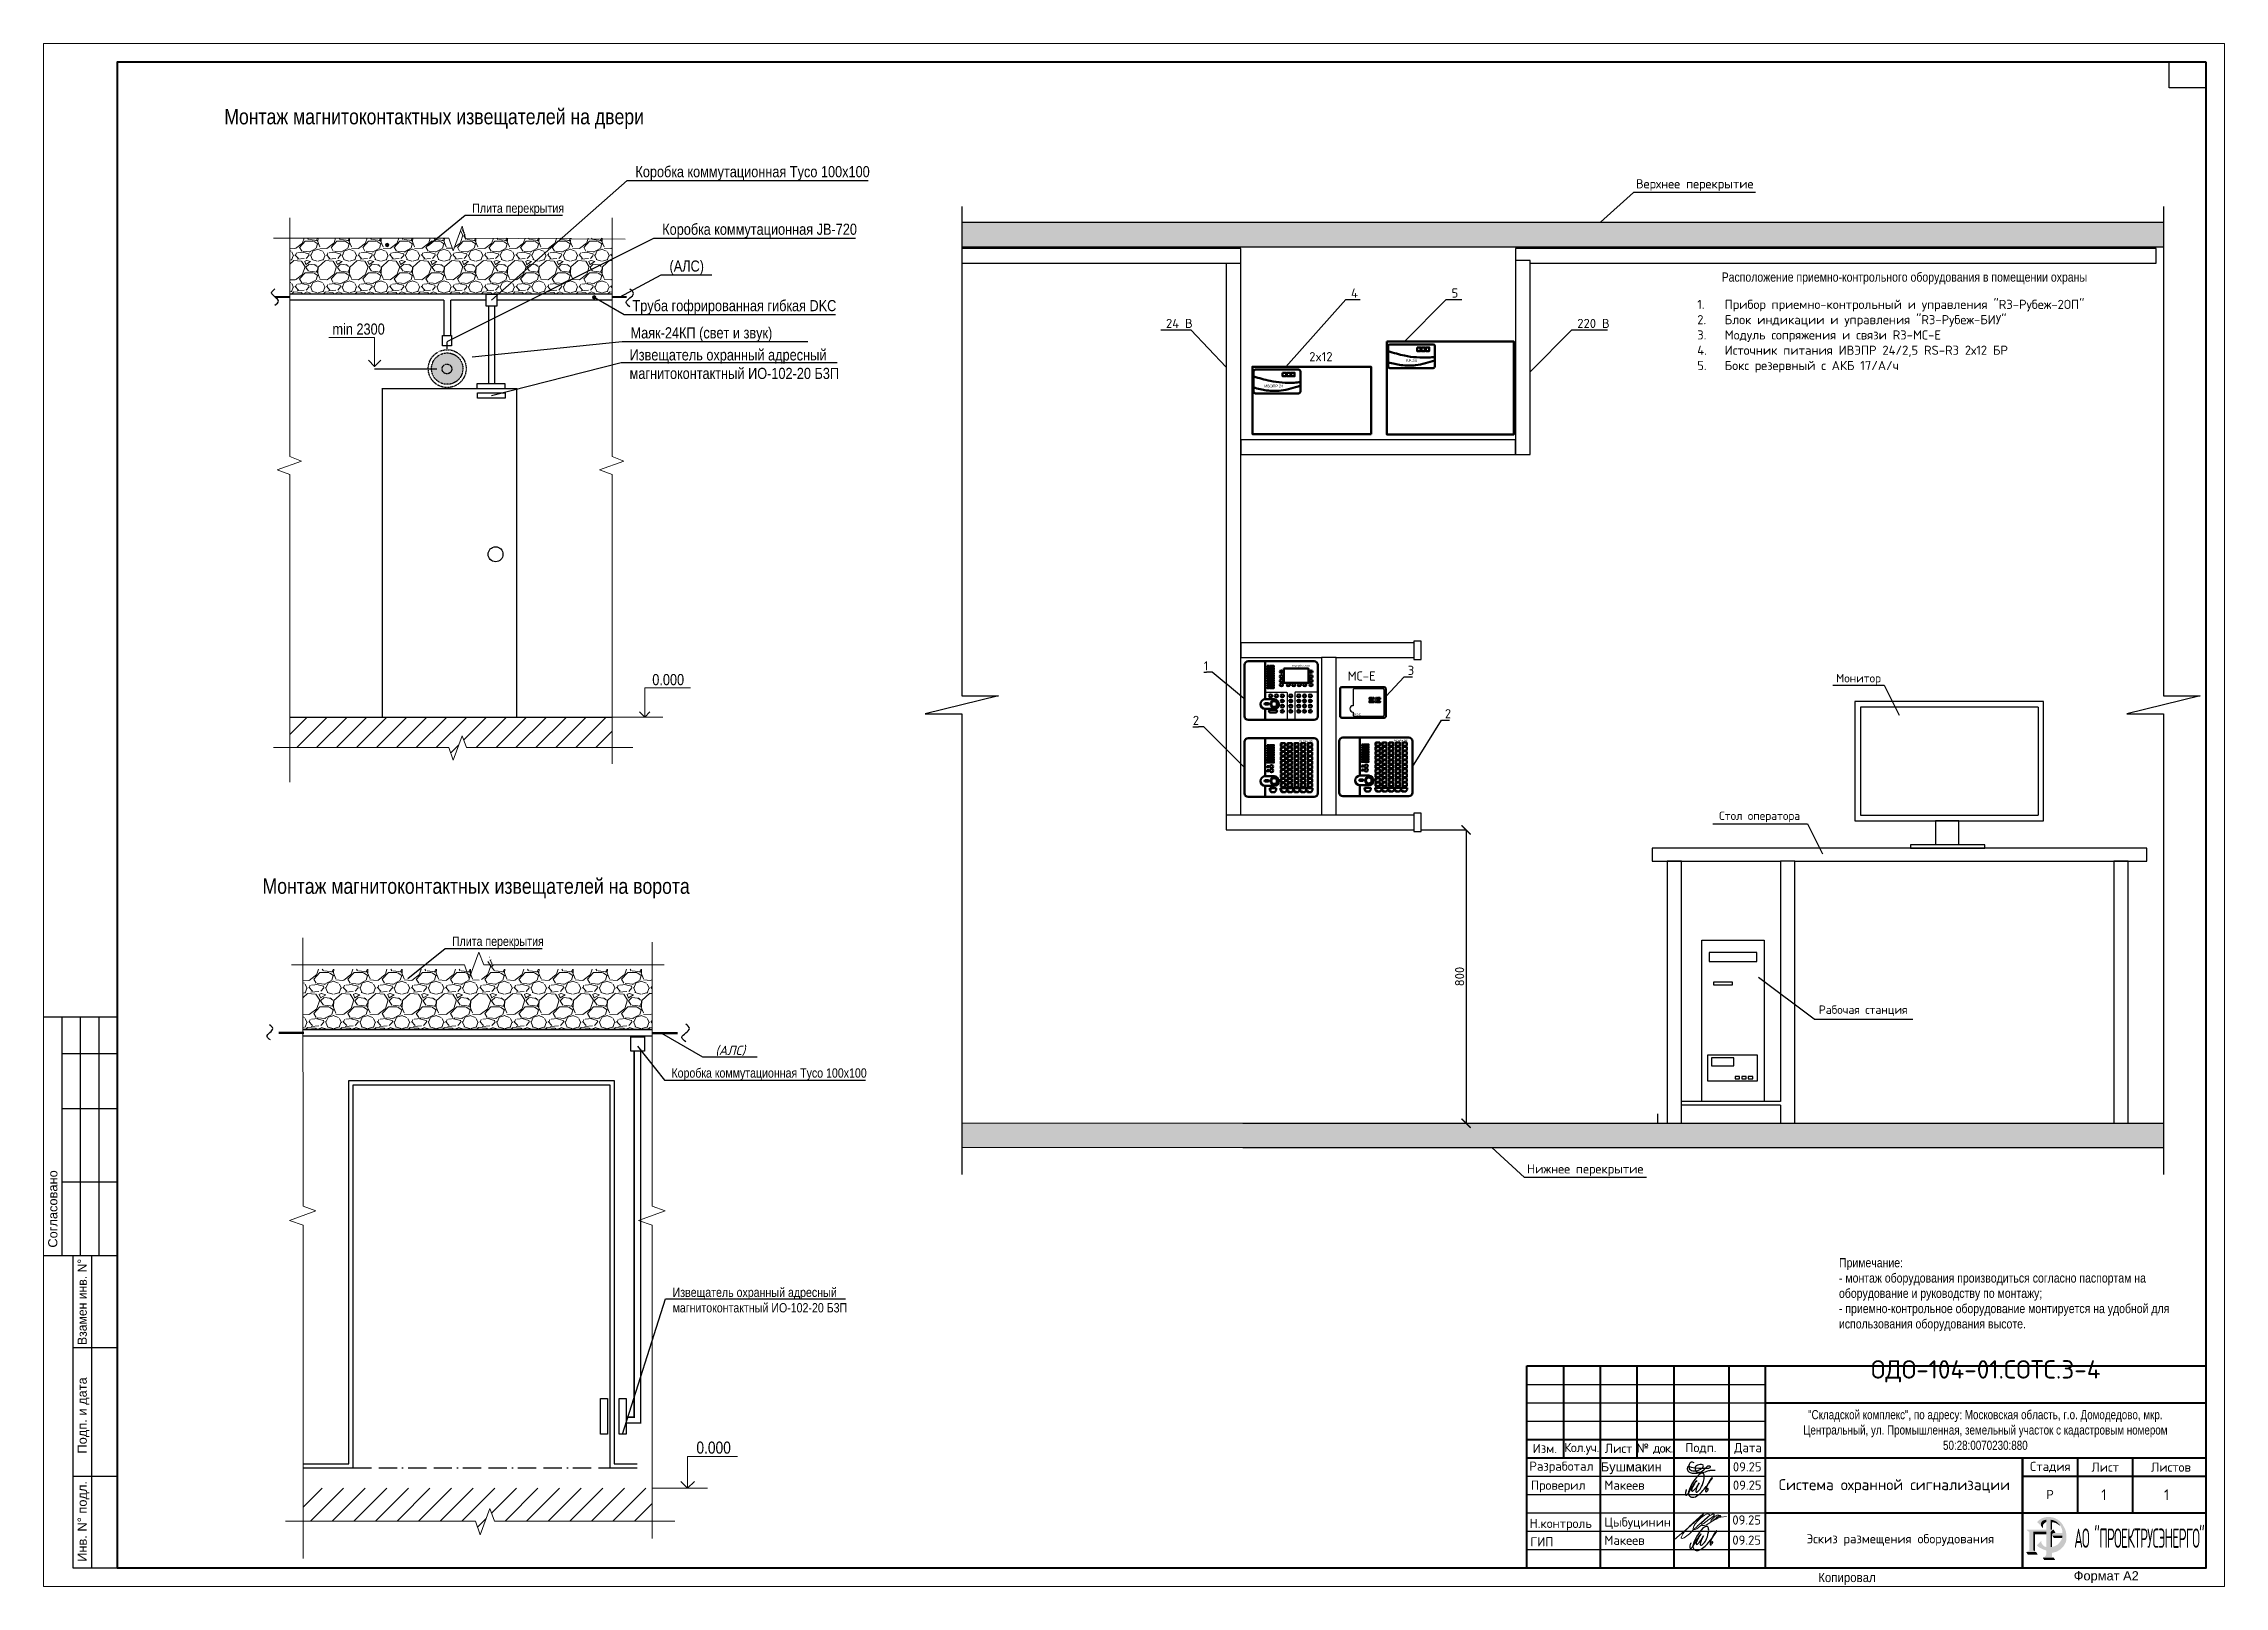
# Model space of a CAD drawing. Header units: millimetres. Extents: x 282516 to 342033, y 220488 to 262571.
import ezdxf
from ezdxf.enums import TextEntityAlignment as Align

# ---------------------------------------------------------------- set-up
doc = ezdxf.new("R2010")
doc.units = ezdxf.units.MM
doc.header["$PDMODE"] = 3
for name, pattern in [('481 Границы автономных областей', [15, 5, -2, 5, -1.5, 0, -1.5]), ('482 Границы районов', [5, 3, -1, 0, -1]), ('CONTI', [0])]:
    doc.linetypes.add(name, pattern=pattern)
for name, color, linetype, lineweight in [('-Мой-Рамка', 7, 'CONTI', 40), ('-Мой-Текст', 7, 'Continuous', 25), ('1.АПС_текст', 7, 'Continuous', 15), ('_Текст 0.25', 7, 'Continuous', 25), ('PS_Выноски', 7, 'Continuous', 13), ('АПТ', 1, 'Continuous', 30), ('Линия 0.3', 7, 'Continuous', 30), ('Текст', 7, 'Continuous', 25), ('Тонкие', 253, 'Continuous', 13)]:
    doc.layers.add(name, color=color, linetype=linetype, lineweight=lineweight)
for name, color, linetype in [('RAMKA', 7, 'Continuous'), ('ДПЛС 1', 80, 'Continuous'), ('ОС', 90, 'Continuous'), ('Рамка', 7, 'Continuous'), ('СС-Текст-250', 7, 'Continuous')]:
    doc.layers.add(name, color=color, linetype=linetype)
doc.styles.add('Arial Narrow_1', font='ARIALN.TTF', dxfattribs={"height": 2.5})
doc.styles.add('ISOCPEUR', font='isocpeur.ttf')
doc.styles.add('ISOCPEUR (ttf)', font='isocpeui.ttf')
doc.styles.add('IsocPeur 2.5', font='isocpeur.ttf', dxfattribs={"height": 2.5})
doc.styles.add('IsocPeur 3.5', font='isocpeur.ttf', dxfattribs={"height": 3.5})
doc.styles.add('kvl-200', font='times.ttf')
doc.styles.add('MK3_Stamp_Arial_Narrow', font='ARIALN.TTF')
doc.styles.add('MtXpl_Arial_Narrow', font='ARIALN.TTF')
doc.styles.get("Standard").update_dxf_attribs({"font": 'arial.ttf'})
doc.dimstyles.new('ISOCPEUR_размещение', dxfattribs={"dimtxt": 250, "dimasz": 250, "dimexe": 1.25, "dimexo": 0.625, "dimgap": 50, "dimtad": 1, "dimdec": 0, "dimlfac": 0.1, "dimtxsty": 'ISOCPEUR', "dimblk": 'ARCHTICK', "dimcen": 2.5, "dimadec": 0, "dimazin": 0, "dimtfac": 1, "dimtdec": 0, "dimtmove": 0, "dimatfit": 3, "dimfxl": 1, "dimarcsym": 0})

msp = doc.modelspace()

# ---------------------------------------------------------------- texts
at = {"layer": '-Мой-Текст', "color": 7, "ltscale": 100, "insert": (333025.6, 223221.6), "char_height": 300, "width": 7000, "attachment_point": 5}
msp.add_mtext('{\\fISOCPEUR|b0|i0|c204|p34;\\C256;Система охранной сигнализации}', dxfattribs=at)
at = {"char_height": 250, "style": 'ISOCPEUR'}
for s, width, gutter_width, insert, attachment_point in [('Верхнее перекрытие', 3951.764, 1250, (325973, 258872.5), 1), ('2x12', 190, 1250, (317055.9, 254157.3), 1), ('МС-Е', 5552.743, 12.5, (318487.2, 245320.6), 5), ('Нижнее перекрытие', 3951.764, 1250, (323002.4, 232002.1), 1)]:
    msp.add_mtext_dynamic_manual_height_columns(s, width=width, gutter_width=gutter_width, heights=[0], dxfattribs=dict(at, insert=insert, attachment_point=attachment_point))
at = {"color": 1, "lineweight": 9, "insert": (333301.1, 256165.2), "char_height": 250, "width": 16828.944, "attachment_point": 5, "style": 'MK3_Stamp_Arial_Narrow'}
msp.add_mtext('{\\C256;Расположение приемно-контрольного оборудования в помещении охраны }', dxfattribs=at)
at = {"char_height": 250, "attachment_point": 1, "style": 'ISOCPEUR'}
for s, insert in [('4', (318196.9, 255892.5)), ('1', (314179.3, 245726.1)), ('2', (313879.1, 244236)), ('2', (320757.3, 244417.1))]:
    msp.add_mtext(s, dxfattribs=dict(at, insert=insert))
for s, insert, width in [('5', (320942.5, 255892.5), 205.285), ('24 В', (313147, 255063.8), 1242.596), ('220 В', (324372.2, 255063.8), 1242.596)]:
    msp.add_mtext(s, dxfattribs=dict(at, insert=insert, width=width))
at = {"lineweight": 9, "insert": (334227.8, 254590.7), "char_height": 250, "width": 14163.816, "attachment_point": 5, "style": 'MK3_Stamp_Arial_Narrow'}
msp.add_mtext('\\pxi-3,l5,ql,t5;{\\fISOCPEUR|b0|i0|c204|p34;1.^IПрибор приемно-контрольный и управления \\C0;"R3-Рубеж-2ОП"\\P\\C256;2.^IБлок индикации и управления "R3-Рубеж-БИУ" \\P3.^IМодуль сопряжения и связи R3-МС-Е\\P4.^IИсточник питания \\C0;ИВЭПР 24/2,5 RS-R3 2х12 БР\\P5.^IБокс резервный с АКБ 17/А/ч}', dxfattribs=at)
at = {"color": 0, "insert": (331514.4, 229441.9), "char_height": 250, "attachment_point": 1, "style": 'MK3_Stamp_Arial_Narrow'}
msp.add_mtext_dynamic_manual_height_columns('Примечание:\\P- монтаж оборудования производиться согласно паспортам на оборудование и руководству по монтажу;\\P- приемно-контрольное оборудование монтируется на удобной для использования оборудования высоте.', width=10134.419, gutter_width=1162, heights=[0], dxfattribs=at)
at = {"color": 0, "lineweight": 20, "ltscale": 100, "char_height": 292.648, "attachment_point": 1, "style": 'kvl-200'}
for insert in [(338324.7, 223133.8), (340039.2, 223133.8)]:
    msp.add_mtext_dynamic_manual_height_columns('\\pxi1.1786;{\\fISOCPEUR|b0|i0|c204|p34;\\C256;1}', width=672.38, gutter_width=1829.1, heights=[0], dxfattribs=dict(at, insert=insert))
at = {"color": 1, "insert": (333190.9, 221752.1), "char_height": 250, "width": 6816.36, "attachment_point": 5, "style": 'IsocPeur 2.5'}
msp.add_mtext('{\\C256;Эскиз размещения оборудования }', dxfattribs=at)
at = {"layer": '1.АПС_текст', "lineweight": 25, "style": 'ISOCPEUR'}
for s, p in [('Монитор ', (331433, 245147.5)), ('Стол оператора ', (328243.1, 241394.3)), ('Рабочая станция', (330964.2, 236104.2))]:
    msp.add_text(s, height=230, dxfattribs=at).set_placement(p)
at = {"layer": 'RAMKA', "char_height": 420, "attachment_point": 2, "style": 'MK3_Stamp_Arial_Narrow'}
for s, insert, width in [('Монтаж магнитоконтактных извещателей на двери', (293173.8, 260789.9), 15655.659), ('Монтаж магнитоконтактных извещателей на ворота', (294320.3, 239799.9), 18943.347)]:
    msp.add_mtext(s, dxfattribs=dict(at, insert=insert, width=width))
at = {"layer": 'СС-Текст-250', "color": 0, "lineweight": 5, "ltscale": 0.3, "attachment_point": 1}
for s, insert, char_height, width, style in [('Коробка коммутационная Tyco 100x100', (298668, 259229.9), 302.917, 7803.821, 'Arial Narrow_1'), ('Плита перекрытия      ', (294215.5, 258210), 252.431, 6503.184, 'Arial Narrow_1'), ('Коробка коммутационная JB-720', (299399.6, 257659.6), 302.917, 7803.821, 'Arial Narrow_1'), ('(АЛС)       ', (299597.6, 256656.2), 302.917, 7803.821, 'Arial Narrow_1'), ('{\\C256;Труба гофрированная гибкая DKC}', (298586.8, 255576), 302.917, 10186.009, 'Arial Narrow_1'), ('Маяк-24КП (свет и звук)', (298534.6, 254833.5), 302.917, 9287.663, 'Arial Narrow_1'), ('Извещатель охранный адресный магнитоконтактный ИО-102-20 Б3П', (298508.6, 254232.3), 302.917, 7803.821, 'Arial Narrow_1'), ('Плита перекрытия      ', (293661.5, 238211.6), 252.431, 6503.184, 'Arial Narrow_1'), (' (АЛС)       ', (300689.5, 235236), 252.431, 1553.481, 'ISOCPEUR (ttf)'), ('Извещатель охранный адресный магнитоконтактный ИО-102-20 Б3П', (299682.6, 228635.1), 252.431, 6503.184, 'Arial Narrow_1')]:
    msp.add_mtext(s, dxfattribs=dict(at, insert=insert, char_height=char_height, width=width, style=style))
at = {"layer": 'СС-Текст-250', "color": 0, "lineweight": 5, "ltscale": 0.3, "insert": (299651.4, 234618.9), "char_height": 252.431, "attachment_point": 1, "style": 'Arial Narrow_1'}
msp.add_mtext('Коробка коммутационная Tyco 100x100', dxfattribs=at)
at = {"layer": 'Текст', "color": 0, "lineweight": 20, "style": 'MtXpl_Arial_Narrow'}
for s, p in [('min 2300', (290398.9, 254633.4)), ('0.000', (299127.7, 245070.8))]:
    msp.add_text(s, height=302.92, dxfattribs=at).set_placement(p)
at = {"layer": 'Текст', "color": 0, "lineweight": 5, "insert": (300331.8, 224105), "char_height": 328.16, "width": 980.15, "attachment_point": 7, "style": 'MK3_Stamp_Arial_Narrow'}
msp.add_mtext('0.000', dxfattribs=at)

# ---------------------------------------------------------------- blocks, each defined once
blk = doc.blocks.new('*U7')
for p, q in [((1949, 155), (1929, 155)), ((1934, 155), (1934, 90)), ((1939, 155), (1939, 90)), ((1944, 155), (1944, 90)), ((1949, 145), (1934, 145)), ((1949, 130), (1934, 130)), ((1949, 110), (1934, 110)), ((1949, 90), (1929, 90)), ((1937, 90), (1937, 5)), ((1942, 90), (1942, 5)), ((1937, 65), (1949, 65)), ((1949, 5), (1949, 60)), ((1949, 5), (1949, 60)), ((1949, 5), (1949, 60)), ((1949, 5), (1949, 60)), ((1937, 30), (1949, 30)), ((1937, 5), (1949, 5))]:
    blk.add_line(p, q)
at = {"linetype": 'CONTI', "lineweight": 20}
blk.add_lwpolyline([(1929, 0), (2523, 0), (2523, 420), (1929, 420)], close=True, dxfattribs=at)
at = {"linetype": 'CONTI', "lineweight": 40}
blk.add_lwpolyline([(2518, 415), (1949, 415), (1949, 5), (2518, 5), (2518, 415)], dxfattribs=at)
blk.add_lwpolyline([(2518, 408), (2508, 408), (2508, 415)])
for s, p in [('Согласовано', (1931.5, 92.21)), ('Подп. и дата', (1939.5, 36.16)), ('Инв. N%%D подл.', (1939.5, 6.68))]:
    blk.add_text(s, height=2.5, rotation=90).set_placement(p, align=Align.MIDDLE_LEFT)
at = {"width": 0.95}
blk.add_text('Взамен инв. N%%D', height=2.5, rotation=90, dxfattribs=at).set_placement((1939.5, 65.71), align=Align.MIDDLE_LEFT)
at = {"width": 0.892515}
blk.add_text('Копировал', height=2.5, dxfattribs=at).set_placement((2412.38, 1.17))
at = {"insert": (2490.82, 2.5), "char_height": 2.5, "width": 50, "attachment_point": 5}
blk.add_mtext('{\\C256;Формат А2}', dxfattribs=at)
blk = doc.blocks.new('A$C9a5560e3')
h = blk.add_hatch(color=5)
h.dxf.hatch_style = 1
h.paths.add_polyline_path([(5.15, 6.06), (-0.04, 6.06), (0.78, 5.37), (0.78, 0.7), (-0.04, 0.23), (-0.03, 0.23), (2.55, 0.23), (1.8, 0.7), (1.8, 5.55), (5.15, 5.55), (5.15, 1.54), (4.76, 1.64), (4.35, 1.95), (4.04, 2.36), (3.84, 2.77), (3.84, 3.07), (2.73, 1.97), (3.06, 1.64), (3.55, 1.31), (4.35, 0.93), (5.15, 0.62), (5.15, -0.38), (4.98, -0.74), (4.7, -1), (4.24, -1.21), (7.1, -1.21), (6.58, -1.01), (6.29, -0.73), (6.27, -0.38), (6.28, 0.64), (6.54, 0.72), (7.21, 0.93), (7.84, 1.22), (8.47, 1.64), (8.98, 2.14), (9.45, 2.77), (9.74, 3.29), (9.85, 3.73), (9.98, 4.32), (10.05, 4.92), (10, 5.81), (9.79, 6.61), (9.35, 7.42), (8.82, 8.07), (8.15, 8.61), (7.32, 9.04), (6.54, 9.25), (5.69, 9.34), (4.85, 9.24), (4.14, 9.01), (3.49, 8.65), (3.06, 8.3), (2.77, 8), (3.83, 6.97), (3.83, 7.79), (4.01, 8.13), (4.3, 8.35), (4.74, 8.53), (5.16, 8.6)])
h.paths.add_polyline_path([(6.28, 6.06), (6.28, 8.59), (6.76, 8.56), (7.31, 8.34), (7.75, 8.11), (8.12, 7.83), (8.55, 7.39), (8.87, 6.93), (9.12, 6.45), (9.28, 5.9), (9.33, 5.48), (9.33, 5.15), (7.05, 5.15), (6.76, 4.99), (6.66, 4.8), (6.66, 4.52), (9.33, 4.52), (9.28, 3.99), (9.09, 3.43), (8.84, 2.99), (8.53, 2.64), (8.12, 2.18), (7.4, 1.79), (6.79, 1.57), (6.29, 1.54), (6.29, 5.24), (6.37, 5.53), (6.6, 5.8), (7.05, 6.06)], flags=16)
h = blk.add_hatch(color=141)
h.dxf.hatch_style = 1
h.paths.add_polyline_path([(4.98, 7.94), (5.16, 7.98), (5.16, 8.6), (4.74, 8.53), (4.3, 8.35), (4.01, 8.13), (3.83, 7.79), (3.83, 6.97), (4.31, 6.38), (4.32, 7.26), (4.61, 7.64)])
h = blk.add_hatch(color=141)
h.dxf.hatch_style = 1
h.paths.add_polyline_path([(10.15, 2.63), (10.31, 3.17), (10.36, 3.98), (10.34, 4.73), (10.28, 5.47), (10.07, 6.05), (9.79, 6.61), (10, 5.81), (10.05, 4.92), (9.98, 4.32), (9.85, 3.73), (9.74, 3.29), (9.45, 2.77), (8.98, 2.14), (8.47, 1.64), (7.84, 1.22), (7.21, 0.93), (6.54, 0.72), (6.28, 0.64), (6.27, -0.38), (6.29, -0.73), (6.58, -1.01), (6.65, -1.04), (6.65, 0.01), (7.91, 0.36), (8.78, 0.89), (9.63, 1.72)])
h = blk.add_hatch(color=141)
h.dxf.hatch_style = 1
h.paths.add_polyline_path([(7.31, 8.34), (6.76, 8.56), (6.28, 8.59), (6.28, 6.06), (6.67, 6.06), (6.67, 7.95), (6.96, 7.95), (7.43, 7.82), (8.06, 7.5), (8.82, 7.01), (8.55, 7.39), (8.12, 7.83), (7.75, 8.11)])
h = blk.add_hatch(color=141)
h.dxf.hatch_style = 1
h.paths.add_polyline_path([(7.05, 6.06), (6.6, 5.8), (6.37, 5.53), (6.29, 5.24), (6.29, 1.54), (6.66, 1.56), (6.66, 4.52), (6.66, 4.8), (6.76, 4.99), (7.05, 5.15), (7.58, 5.15)])
h = blk.add_hatch(color=141)
h.dxf.hatch_style = 1
h.paths.add_polyline_path([(2.55, 0.23), (-0.03, 0.23), (0.36, -0.41), (2.94, -0.41)])
h = blk.add_hatch(color=141)
h.dxf.hatch_style = 1
h.paths.add_polyline_path([(5.15, 5.55), (1.8, 5.55), (1.8, 0.7), (2.21, 0.45), (2.2, 4.83), (5.15, 4.83)])
h = blk.add_hatch(color=141)
h.dxf.hatch_style = 1
h.paths.add_polyline_path([(9.33, 4.52), (6.7, 4.52), (7.11, 3.9), (9.25, 3.9), (9.28, 3.99)])
h = blk.add_hatch(color=141)
h.dxf.hatch_style = 1
h.paths.add_polyline_path([(7.1, -1.21), (4.24, -1.21), (4.63, -1.84), (7.48, -1.84)])
blk = doc.blocks.new('*U32')
at = {"layer": '-Мой-Рамка', "linetype": 'Continuous', "lineweight": 40}
for p, q in [((-185, 55), (0, 55)), ((-185, 0), (-185, 55)), ((-175, 55), (-175, 30)), ((-165, 55), (-165, 0)), ((-155, 55), (-155, 30)), ((-145, 55), (-145, 0)), ((-130, 55), (-130, 0)), ((-120, 0), (-120, 54.99)), ((0, 0), (0, 55)), ((-120, 45), (0, 45)), ((-185, 35), (-120, 35)), ((-185, 30), (0, 30)), ((-50, 0), (-50, 30)), ((-50, 30), (-50, 0)), ((-35, 30), (-35, 15)), ((-50, 25), (0, 25)), ((-120, 15), (0, 15)), ((-185, 0), (0, 0))]:
    blk.add_line(p, q, dxfattribs=at)
at = {"layer": '-Мой-Рамка', "linetype": 'Continuous', "lineweight": 25}
for p, q in [((-185, 50), (-120, 50)), ((-185, 45), (-120, 45)), ((-185, 40), (-120, 40)), ((-185, 25), (-120, 25)), ((-185, 20), (-120, 20)), ((-185, 15), (-120, 15)), ((-185, 10), (-120, 10)), ((-185, 5), (-120, 5))]:
    blk.add_line(p, q, dxfattribs=at)
at = {"layer": '-Мой-Рамка', "color": 7, "linetype": 'Continuous', "lineweight": 40}
blk.add_line((-20, 30), (-20, 15), dxfattribs=at)
blk.add_line((-20, 25), (0, 25))
at = {"xscale": 1.051938753492993, "yscale": 1.051938753492993, "zscale": 1.051938753492993}
blk.add_blockref('A$C9a5560e3', (-48.94, 4.09), dxfattribs=at)
at = {"layer": '-Мой-Текст', "ltscale": 100, "char_height": 2.5}
for s, insert, width, attachment_point in [('{\\fISOCPEUR|b0|i0|c204|p34;Изм.}', (-180.08, 32.53), 9.9024, 5), ('{\\fISOCPEUR|b0|i0|c204|p34;\\T0.95;Кол.уч.}', (-170.06, 32.45), 9.9024, 5), ('{\\fISOCPEUR|b0|i0|c204|p34;Лист }', (-160, 32.57), 9.9024, 5), ('{\\fISOCPEUR|b0|i0|c204|p34;\\T0.9;№ док.}', (-150.13, 32.45), 9.9024, 5), ('{\\fISOCPEUR|b0|i0|c204|p34;Подп. }', (-137.59, 32.58), 14.4227, 5), ('{\\fISOCPEUR|b0|i0|c204|p34;Дата }', (-124.76, 32.52), 9.9024, 5), ('{\\fISOCPEUR|b0|i0|c204|p34; Разработал}', (-185.91, 28.97), 20, 1), (' {\\fISOCPEUR|b0|i0|c204|p34;Проверил}', (-184.85, 23.79), 20, 1), ('{\\fISOCPEUR|b0|i0|c204|p34; }', (-165.91, 28.97), 20, 1), ('Бушмакин', (-164.85, 28.79), 20, 1), (' {\\fISOCPEUR|b0|i0|c204|p34;Макеев}', (-164.85, 23.79), 20, 1), (' {\\fISOCPEUR|b0|i0|c204|p34;09.25}', (-129.85, 28.79), 20, 1), (' {\\fISOCPEUR|b0|i0|c204|p34;09.25}', (-129.85, 23.79), 20, 1), ('{\\fISOCPEUR|b0|i0|c204|p34;Стадия }', (-42.4, 27.46), 14.9707, 5), ('{\\fISOCPEUR|b0|i0|c204|p34;Лист}', (-27.47, 27.46), 14.9707, 5), ('{\\fISOCPEUR|b0|i0|c204|p34;Листов}', (-9.57, 27.46), 14.9707, 5), ('{\\fISOCPEUR|b0|i0|c204|p34;Р}', (-42.5, 20), 15, 5), ('{\\fISOCPEUR|b0|i0|c204|p34;Н.контроль}', (-184.24, 13.39), 20, 1), (' {\\fISOCPEUR|b0|i0|c204|p34;Цыбуцинин}', (-164.85, 13.77), 20, 1), (' {\\fISOCPEUR|b0|i0|c204|p34;09.25}', (-130, 14.32), 20, 1), (' {\\fISOCPEUR|b0|i0|c204|p34;ГИП}', (-185, 8.39), 20, 1), (' {\\fISOCPEUR|b0|i0|c204|p34;Макеев}', (-164.85, 8.79), 20, 1), (' {\\fISOCPEUR|b0|i0|c204|p34;09.25}', (-130, 8.84), 20, 1)]:
    blk.add_mtext(s, dxfattribs=dict(at, insert=insert, width=width, attachment_point=attachment_point))
at = {"attachment_point": 5}
for s, insert, char_height, width in [('{\\fISOCPEUR|b0|i0|c204|p34; ОДО-104-01.СОТС.3-4}', (-60, 53.55), 5, 20.6351), ('{\\fPT Astra Serif|b0|i0|c204|p0;\\W0.8;"Складской комплекс", по адресу: Московская область, г.о. Домодедово, мкр. Центральный, ул. Промышленная, земельный участок с кадастровым номером 50:28:0070230:880}', (-60.11, 37.56), 2.5, 111.6626)]:
    blk.add_mtext(s, dxfattribs=dict(at, insert=insert, char_height=char_height, width=width))
at = {"layer": '_Текст 0.25', "insert": (-18.22, 8.11), "char_height": 5.2597, "width": 42.5551, "attachment_point": 5, "style": 'IsocPeur 3.5'}
blk.add_mtext('{\\W0.5;\\T0.9;\\C5;АО "ПРОЕКТРУСЭНЕРГО"}', dxfattribs=at)
blk = doc.blocks.new('_Open90')
at = {"color": 0, "linetype": 'ByBlock', "lineweight": -2}
for p, q in [((-1, 1), (0, 0)), ((0, 0), (-1, -1)), ((0, 0), (-1, 0))]:
    blk.add_line(p, q, dxfattribs=at)
blk = doc.blocks.new('*U10')
blk.add_wipeout([(0, 400), (0, 0), (15169, 0), (15169, 400)])
at = {"lineweight": 30}
blk.add_lwpolyline([(0, 400), (0, 0), (15169, 0), (15169, 400), (0, 400)], dxfattribs=at)
blk = doc.blocks.new('*U16')
blk.add_wipeout([(0, 400), (0, 0), (7619.145978, 0), (7619.145978, 400)])
at = {"lineweight": 30}
blk.add_lwpolyline([(0, 400), (0, 0), (7619.145978, 0), (7619.145978, 400), (0, 400)], dxfattribs=at)
blk = doc.blocks.new('*U17')
blk.add_wipeout([(0, 400), (0, 0), (17488, 0), (17488, 400)])
at = {"lineweight": 30}
blk.add_lwpolyline([(0, 400), (0, 0), (17488, 0), (17488, 400), (0, 400)], dxfattribs=at)
blk = doc.blocks.new('*U14')
blk.add_wipeout([(0, 400), (0, 0), (5294, 0), (5294, 400)])
at = {"lineweight": 30}
blk.add_lwpolyline([(0, 400), (0, 0), (5294, 0), (5294, 400), (0, 400)], dxfattribs=at)
blk = doc.blocks.new('*U15')
blk.add_wipeout([(0, 400), (0, 0), (7489.999231, 0), (7489.999231, 400)])
at = {"lineweight": 30}
blk.add_lwpolyline([(0, 400), (0, 0), (7489.999231, 0), (7489.999231, 400), (0, 400)], dxfattribs=at)
blk = doc.blocks.new('*U11')
blk.add_wipeout([(0, 400), (0, 0), (4728, 0), (4728, 400)])
at = {"lineweight": 30}
blk.add_lwpolyline([(0, 400), (0, 0), (4728, 0), (4728, 400), (0, 400)], dxfattribs=at)
blk = doc.blocks.new('*U12')
blk.add_wipeout([(0, 400), (0, 0), (4299.968, 0), (4299.968, 400)])
at = {"lineweight": 30}
blk.add_lwpolyline([(0, 400), (0, 0), (4299.968, 0), (4299.968, 400), (0, 400)], dxfattribs=at)
blk = doc.blocks.new('*U23')
blk.add_wipeout([(0, 400), (0, 0), (5138, 0), (5138, 400)])
at = {"lineweight": 30}
blk.add_lwpolyline([(0, 400), (0, 0), (5138, 0), (5138, 400), (0, 400)], dxfattribs=at)
blk = doc.blocks.new('Заглушка 40х20')
blk.add_wipeout([(0, 250), (0, -250), (200, -250), (200, 250)])
at = {"lineweight": 30}
blk.add_lwpolyline([(0, 250), (0, -250), (200, -250), (200, 250), (0, 250)], dxfattribs=at)
blk = doc.blocks.new('_ArchTick')
at = {"color": 0, "linetype": 'ByBlock', "const_width": 0.15}
blk.add_lwpolyline([(-0.5, -0.5), (0.5, 0.5)], dxfattribs=at)
blk = doc.blocks.new('*D24')
at = {"color": 0, "lineweight": -2, "transparency": 16777216}
for p, q in [((319912, 241123), (321338, 241123)), ((321336, 241123), (321336, 233123)), ((319912, 233123), (321338, 233123))]:
    blk.add_line(p, q, dxfattribs=at)
at = {"layer": 'Defpoints', "color": 0, "transparency": 16777216}
for p in [(319912, 241123), (319912, 233123), (321336, 233123)]:
    blk.add_point(p, dxfattribs=at)
at = {"color": 0, "lineweight": -2, "transparency": 16777216, "xscale": 250, "yscale": 250, "zscale": 250}
for p, rotation in [((321336, 241123), 90), ((321336, 233123), 270)]:
    blk.add_blockref('_ArchTick', p, dxfattribs=dict(at, rotation=rotation))
at = {"color": 0, "transparency": 16777216, "insert": (321161, 237123), "char_height": 250, "attachment_point": 5, "rotation": 90, "style": 'ISOCPEUR'}
blk.add_mtext('800', dxfattribs=at)
blk = doc.blocks.new('R3-Рубеж-2ОП')
at = {"color": 7, "lineweight": 50}
for p, q in [((-1000, 1500), (-1000, 800)), ((-900, 1600), (0, 1600)), ((-435, 1600), (-435, 563)), ((900, 1600), (0, 1600)), ((1000, 100), (1000, 1500)), ((-1000, 100), (-1000, 800)), ((-196, 563), (-435, 563)), ((-435, 303), (-435, 0)), ((-196, 303), (-435, 303)), ((-362, 459), (-433, 459)), ((-433, 419), (-362, 419)), ((-900, 0), (900, 0))]:
    blk.add_line(p, q, dxfattribs=at)
for points in [[(-384, 1475), (-341, 1475), (-341, 1448), (-384, 1448)], [(-384, 1411), (-341, 1411), (-341, 1383), (-384, 1383)], [(-384, 1346), (-341, 1346), (-341, 1319), (-384, 1319)], [(-384, 1282), (-341, 1282), (-341, 1254), (-384, 1254)], [(-384, 1217), (-341, 1217), (-341, 1190), (-384, 1190)], [(-323, 1475), (-199, 1475), (-199, 1448), (-323, 1448)], [(-323, 1411), (-199, 1411), (-199, 1383), (-323, 1383)], [(-323, 1346), (-199, 1346), (-199, 1319), (-323, 1319)], [(-323, 1282), (-199, 1282), (-199, 1254), (-323, 1254)], [(-323, 1217), (-199, 1217), (-199, 1190), (-323, 1190)], [(75, 1400), (740, 1400), (740, 1015), (75, 1015)], [(-384, 1153), (-341, 1153), (-341, 1125), (-384, 1125)], [(-384, 1088), (-341, 1088), (-341, 1061), (-384, 1061)], [(-384, 1024), (-341, 1024), (-341, 996), (-384, 996)], [(-384, 959), (-341, 959), (-341, 932), (-384, 932)], [(-384, 895), (-341, 895), (-341, 867), (-384, 867)], [(-323, 1153), (-199, 1153), (-199, 1125), (-323, 1125)], [(-323, 1088), (-199, 1088), (-199, 1061), (-323, 1061)], [(-323, 1024), (-199, 1024), (-199, 996), (-323, 996)], [(-323, 959), (-199, 959), (-199, 932), (-323, 932)], [(-323, 895), (-199, 895), (-199, 867), (-323, 867)]]:
    blk.add_lwpolyline(points, close=True, dxfattribs=at)
for points in [[(-435, 756), (140, 756, -0.414214), (160, 736), (160, 0)], [(1001, 756), (390, 756, 0.414214), (370, 736), (370, 0)]]:
    blk.add_lwpolyline(points, format="xyb")
for points in [[(-290, 271), (-160, 271)], [(-290, 201), (-160, 201)]]:
    blk.add_lwpolyline(points, dxfattribs=at)
for radius in [100, 80]:
    blk.add_circle((-196, 433), radius, dxfattribs=at)
for centre, radius, start, end in [((-900, 1500), 100, 90, 180), ((900, 1500), 100, 0, 90), ((-900, 100), 100, 180, 270), ((-435, 433), 130, 90, 270), ((-433, 439), 20, 90, 270), ((-362, 439), 20, 270, 90), ((-196, 433), 130, 270, 90), ((900, 100), 100, 270, 0)]:
    blk.add_arc(centre, radius, start, end, dxfattribs=at)
for centre, major_axis in [((5, 1316), (-45, 0)), ((5, 1186), (-45, 0)), ((812, 1316), (-45, 0)), ((812, 1186), (-45, 0)), ((-290, 656), (-45, 0)), ((-130, 656), (-45, 0)), ((5, 1066), (-45, 0)), ((5, 956), (-45, 0)), ((30, 656), (-45, 0)), ((190, 956), (-45, 0)), ((260, 656), (-45, 0)), ((340, 956), (-45, 0)), ((480, 656), (-45, 0)), ((490, 956), (-45, 0)), ((640, 956), (-45, 0)), ((635, 656), (0, -45)), ((790, 656), (-45, 0)), ((812, 1066), (-45, 0)), ((812, 956), (-45, 0)), ((30, 516), (-45, 0)), ((30, 376), (-45, 0)), ((30, 236), (-45, 0)), ((260, 516), (-45, 0)), ((260, 376), (-45, 0)), ((260, 236), (-45, 0)), ((480, 516), (-45, 0)), ((480, 376), (-45, 0)), ((480, 236), (-45, 0)), ((635, 516), (-45, 0)), ((635, 236), (-45, 0)), ((635, 376), (0, 45)), ((790, 516), (-45, 0)), ((790, 376), (-45, 0)), ((790, 236), (-45, 0))]:
    blk.add_ellipse(centre, major_axis=major_axis, ratio=0.777778, dxfattribs=at)
for centre, start_param, end_param in [((-290, 236), 4.712389, 7.853982), ((-160, 236), 1.570796, 4.712389)]:
    blk.add_ellipse(centre, major_axis=(-45, 0), ratio=0.777778, start_param=start_param, end_param=end_param, dxfattribs=at)
at = {"lineweight": 50, "insert": (297, 1500), "char_height": 50, "attachment_point": 1}
blk.add_mtext_dynamic_manual_height_columns('R3-Рубеж-2ОП', width=27.55, gutter_width=12.5, heights=[0], dxfattribs=at)
blk = doc.blocks.new('бр 2х40')
at = {"color": 7, "lineweight": 50}
for p, q in [((-1699, 1862), (-1699, 2411)), ((-1649, 2461), (-470, 2461)), ((-420, 2411), (-420, 1862)), ((-470, 1812), (-1649, 1812))]:
    blk.add_line(p, q, dxfattribs=at)
for points in [[(-1730, 2540), (-1730, 0), (1730, 0), (1730, 2540)], [(-908, 2375), (-812, 2375), (-812, 2277), (-908, 2277)], [(-790, 2375), (-694, 2375), (-694, 2277), (-790, 2277)], [(-674, 2375), (-578, 2375), (-578, 2277), (-674, 2277)]]:
    blk.add_lwpolyline(points, close=True, dxfattribs=at)
for centre, start, end in [((-1649, 2411), 90, 180), ((-470, 2411), 0, 90), ((-1649, 1862), 180, 270), ((-470, 1862), 270, 0)]:
    blk.add_arc(centre, 50, start, end, dxfattribs=at)
blk.add_spline([(-1696, 1971), (-1342, 1895), (-948, 1890), (-420, 2024)], degree=3, dxfattribs=at)
blk.add_open_spline([(-1695, 2272), (-1547, 2228), (-1188, 2121), (-754, 2087), (-481, 2112), (-427, 2117), (-425, 2118), (-422, 2118), (-420, 2118)], degree=3, knots=[0, 0, 0, 0, 925.459847, 2247.059206, 2573.193282, 2573.193282, 2573.193282, 2586.350797, 2586.350797, 2586.350797, 2586.350797], dxfattribs=at)
at = {"color": 7, "lineweight": 50, "insert": (-1210, 2050), "char_height": 75, "attachment_point": 1}
blk.add_mtext_dynamic_manual_height_columns('БР-24', width=2257.35, gutter_width=12.5, heights=[0], dxfattribs=at)
blk = doc.blocks.new('R3-Рубеж-БИУ')
at = {"color": 7, "lineweight": 50}
for p, q in [((-1000, 1500), (-1000, 800)), ((-900, 1600), (0, 1600)), ((-435, 1600), (-435, 563)), ((-7, 1447), (36, 1447)), ((-7, 1326), (36, 1326)), ((-7, 1204), (36, 1204)), ((900, 1600), (0, 1600)), ((36, 1447), (36, 1470)), ((36, 1326), (36, 1349)), ((36, 1204), (36, 1227)), ((175, 1447), (218, 1447)), ((175, 1326), (218, 1326)), ((175, 1204), (218, 1204)), ((218, 1447), (218, 1470)), ((218, 1326), (218, 1349)), ((218, 1204), (218, 1227)), ((358, 1447), (401, 1447)), ((358, 1326), (401, 1326)), ((358, 1204), (401, 1204)), ((401, 1447), (401, 1470)), ((401, 1326), (401, 1349)), ((401, 1204), (401, 1227)), ((540, 1447), (583, 1447)), ((540, 1326), (583, 1326)), ((540, 1204), (583, 1204)), ((583, 1447), (583, 1470)), ((583, 1326), (583, 1349)), ((583, 1204), (583, 1227)), ((722, 1447), (765, 1447)), ((722, 1326), (765, 1326)), ((722, 1204), (765, 1204)), ((765, 1447), (765, 1470)), ((765, 1326), (765, 1349)), ((765, 1204), (765, 1227)), ((1000, 100), (1000, 1500)), ((-1000, 100), (-1000, 800)), ((-7, 1082), (36, 1082)), ((-7, 961), (36, 961)), ((-7, 839), (36, 839)), ((-7, 717), (36, 717)), ((-7, 596), (36, 596)), ((36, 1082), (36, 1105)), ((36, 961), (36, 984)), ((36, 839), (36, 862)), ((36, 717), (36, 740)), ((36, 596), (36, 618)), ((175, 1082), (218, 1082)), ((175, 961), (218, 961)), ((175, 839), (218, 839)), ((175, 717), (218, 717)), ((175, 596), (218, 596)), ((218, 1082), (218, 1105)), ((218, 961), (218, 984)), ((218, 839), (218, 862)), ((218, 717), (218, 740)), ((218, 596), (218, 618)), ((358, 1082), (401, 1082)), ((358, 961), (401, 961)), ((358, 839), (401, 839)), ((358, 717), (401, 717)), ((358, 596), (401, 596)), ((401, 1082), (401, 1105)), ((401, 961), (401, 984)), ((401, 839), (401, 862)), ((401, 717), (401, 740)), ((401, 596), (401, 618)), ((540, 1082), (583, 1082)), ((540, 961), (583, 961)), ((540, 839), (583, 839)), ((540, 717), (583, 717)), ((540, 596), (583, 596)), ((583, 1082), (583, 1105)), ((583, 961), (583, 984)), ((583, 839), (583, 862)), ((583, 717), (583, 740)), ((583, 596), (583, 618)), ((722, 1082), (765, 1082)), ((722, 961), (765, 961)), ((722, 839), (765, 839)), ((722, 717), (765, 717)), ((722, 596), (765, 596)), ((765, 1082), (765, 1105)), ((765, 961), (765, 984)), ((765, 839), (765, 862)), ((765, 717), (765, 740)), ((765, 596), (765, 618)), ((-900, 0), (900, 0)), ((-196, 563), (-435, 563)), ((-435, 303), (-435, 0)), ((-196, 303), (-435, 303)), ((-362, 459), (-433, 459)), ((-433, 419), (-362, 419)), ((-313, 235), (-313, 181)), ((-313, 235), (-138, 235)), ((-313, 212), (-270, 212)), ((-313, 181), (-275, 128)), ((-275, 128), (-176, 128)), ((-275, 128), (-237, 128)), ((-270, 212), (-270, 235)), ((-138, 181), (-176, 128)), ((-138, 235), (-138, 181)), ((-138, 235), (-138, 181)), ((-22, 235), (-22, 181)), ((-22, 235), (153, 235)), ((-22, 212), (21, 212)), ((-22, 181), (16, 128)), ((-7, 474), (36, 474)), ((-7, 352), (36, 352)), ((54, 151), (16, 151)), ((16, 151), (16, 128)), ((16, 128), (115, 128)), ((16, 128), (54, 128)), ((21, 212), (21, 235)), ((36, 474), (36, 497)), ((36, 352), (36, 375)), ((54, 128), (54, 151)), ((153, 181), (115, 128)), ((153, 235), (153, 181)), ((153, 235), (328, 235)), ((153, 235), (153, 181)), ((153, 212), (196, 212)), ((153, 181), (191, 128)), ((175, 474), (218, 474)), ((175, 352), (218, 352)), ((229, 151), (191, 151)), ((191, 151), (191, 128)), ((191, 128), (290, 128)), ((191, 128), (229, 128)), ((196, 212), (196, 235)), ((218, 474), (218, 497)), ((218, 352), (218, 375)), ((229, 128), (229, 151)), ((328, 181), (290, 128)), ((328, 235), (328, 181)), ((328, 235), (503, 235)), ((328, 235), (328, 181)), ((328, 212), (371, 212)), ((328, 181), (366, 128)), ((358, 474), (401, 474)), ((358, 352), (401, 352)), ((404, 151), (366, 151)), ((366, 151), (366, 128)), ((366, 128), (465, 128)), ((366, 128), (404, 128)), ((371, 212), (371, 235)), ((401, 474), (401, 497)), ((401, 352), (401, 375)), ((404, 128), (404, 151)), ((503, 181), (465, 128)), ((503, 235), (503, 181)), ((503, 235), (678, 235)), ((503, 235), (503, 181)), ((503, 212), (546, 212)), ((503, 181), (541, 128)), ((540, 474), (583, 474)), ((540, 352), (583, 352)), ((579, 151), (541, 151)), ((541, 151), (541, 128)), ((541, 128), (640, 128)), ((541, 128), (579, 128)), ((546, 212), (546, 235)), ((579, 128), (579, 151)), ((583, 474), (583, 497)), ((583, 352), (583, 375)), ((678, 181), (640, 128)), ((678, 235), (678, 181)), ((678, 235), (853, 235)), ((678, 235), (678, 181)), ((678, 212), (721, 212)), ((678, 181), (716, 128)), ((754, 151), (716, 151)), ((716, 151), (716, 128)), ((716, 128), (815, 128)), ((716, 128), (754, 128)), ((721, 212), (721, 235)), ((722, 474), (765, 474)), ((722, 352), (765, 352)), ((754, 128), (754, 151)), ((765, 474), (765, 497)), ((765, 352), (765, 375)), ((853, 181), (815, 128)), ((853, 235), (853, 181))]:
    blk.add_line(p, q, dxfattribs=at)
for points in [[(-384, 1415), (-341, 1415), (-341, 1388), (-384, 1388)], [(-384, 1351), (-341, 1351), (-341, 1323), (-384, 1323)], [(-384, 1286), (-341, 1286), (-341, 1259), (-384, 1259)], [(-384, 1222), (-341, 1222), (-341, 1194), (-384, 1194)], [(-323, 1415), (-199, 1415), (-199, 1388), (-323, 1388)], [(-323, 1351), (-199, 1351), (-199, 1323), (-323, 1323)], [(-323, 1286), (-199, 1286), (-199, 1259), (-323, 1259)], [(-323, 1222), (-199, 1222), (-199, 1194), (-323, 1194)], [(-384, 1157), (-341, 1157), (-341, 1130), (-384, 1130)], [(-384, 1093), (-341, 1093), (-341, 1065), (-384, 1065)], [(-384, 1028), (-341, 1028), (-341, 1001), (-384, 1001)], [(-384, 964), (-341, 964), (-341, 936), (-384, 936)], [(-384, 840), (-341, 840), (-341, 812), (-384, 812)], [(-384, 730), (-341, 730), (-341, 702), (-384, 702)], [(-323, 1157), (-199, 1157), (-199, 1130), (-323, 1130)], [(-323, 1093), (-199, 1093), (-199, 1065), (-323, 1065)], [(-323, 1028), (-199, 1028), (-199, 1001), (-323, 1001)], [(-323, 964), (-199, 964), (-199, 936), (-323, 936)]]:
    blk.add_lwpolyline(points, close=True, dxfattribs=at)
for points in [[(-7, 1382), (-7, 1460)], [(-7, 1260), (-7, 1339)], [(-7, 1138), (-7, 1217)], [(3, 1470), (100, 1470)], [(100, 1372), (3, 1372)], [(3, 1349), (100, 1349)], [(100, 1250), (3, 1250)], [(3, 1227), (100, 1227)], [(110, 1460), (110, 1382)], [(110, 1339), (110, 1260)], [(110, 1217), (110, 1138)], [(175, 1382), (175, 1460)], [(175, 1260), (175, 1339)], [(175, 1138), (175, 1217)], [(185, 1470), (283, 1470)], [(283, 1372), (185, 1372)], [(185, 1349), (283, 1349)], [(283, 1250), (185, 1250)], [(185, 1227), (283, 1227)], [(293, 1460), (293, 1382)], [(293, 1339), (293, 1260)], [(293, 1217), (293, 1138)], [(358, 1382), (358, 1460)], [(358, 1260), (358, 1339)], [(358, 1138), (358, 1217)], [(368, 1470), (465, 1470)], [(465, 1372), (368, 1372)], [(368, 1349), (465, 1349)], [(465, 1250), (368, 1250)], [(368, 1227), (465, 1227)], [(475, 1460), (475, 1382)], [(475, 1339), (475, 1260)], [(475, 1217), (475, 1138)], [(540, 1382), (540, 1460)], [(540, 1260), (540, 1339)], [(540, 1138), (540, 1217)], [(550, 1470), (647, 1470)], [(647, 1372), (550, 1372)], [(550, 1349), (647, 1349)], [(647, 1250), (550, 1250)], [(550, 1227), (647, 1227)], [(657, 1460), (657, 1382)], [(657, 1339), (657, 1260)], [(657, 1217), (657, 1138)], [(722, 1382), (722, 1460)], [(722, 1260), (722, 1339)], [(722, 1138), (722, 1217)], [(732, 1470), (830, 1470)], [(830, 1372), (732, 1372)], [(732, 1349), (830, 1349)], [(830, 1250), (732, 1250)], [(732, 1227), (830, 1227)], [(840, 1460), (840, 1382)], [(840, 1339), (840, 1260)], [(840, 1217), (840, 1138)], [(-7, 1016), (-7, 1095)], [(-7, 895), (-7, 974)], [(-7, 773), (-7, 852)], [(-7, 651), (-7, 730)], [(-7, 530), (-7, 608)], [(100, 1128), (3, 1128)], [(3, 1105), (100, 1105)], [(100, 1006), (3, 1006)], [(3, 984), (100, 984)], [(100, 885), (3, 885)], [(3, 862), (100, 862)], [(100, 763), (3, 763)], [(3, 740), (100, 740)], [(100, 641), (3, 641)], [(3, 618), (100, 618)], [(110, 1095), (110, 1016)], [(110, 974), (110, 895)], [(110, 852), (110, 773)], [(110, 730), (110, 651)], [(110, 608), (110, 530)], [(175, 1016), (175, 1095)], [(175, 895), (175, 974)], [(175, 773), (175, 852)], [(175, 651), (175, 730)], [(175, 530), (175, 608)], [(283, 1128), (185, 1128)], [(185, 1105), (283, 1105)], [(283, 1006), (185, 1006)], [(185, 984), (283, 984)], [(283, 885), (185, 885)], [(185, 862), (283, 862)], [(283, 763), (185, 763)], [(185, 740), (283, 740)], [(283, 641), (185, 641)], [(185, 618), (283, 618)], [(293, 1095), (293, 1016)], [(293, 974), (293, 895)], [(293, 852), (293, 773)], [(293, 730), (293, 651)], [(293, 608), (293, 530)], [(358, 1016), (358, 1095)], [(358, 895), (358, 974)], [(358, 773), (358, 852)], [(358, 651), (358, 730)], [(358, 530), (358, 608)], [(465, 1128), (368, 1128)], [(368, 1105), (465, 1105)], [(465, 1006), (368, 1006)], [(368, 984), (465, 984)], [(465, 885), (368, 885)], [(368, 862), (465, 862)], [(465, 763), (368, 763)], [(368, 740), (465, 740)], [(465, 641), (368, 641)], [(368, 618), (465, 618)], [(475, 1095), (475, 1016)], [(475, 974), (475, 895)], [(475, 852), (475, 773)], [(475, 730), (475, 651)], [(475, 608), (475, 530)], [(540, 1016), (540, 1095)], [(540, 895), (540, 974)], [(540, 773), (540, 852)], [(540, 651), (540, 730)], [(540, 530), (540, 608)], [(647, 1128), (550, 1128)], [(550, 1105), (647, 1105)], [(647, 1006), (550, 1006)], [(550, 984), (647, 984)], [(647, 885), (550, 885)], [(550, 862), (647, 862)], [(647, 763), (550, 763)], [(550, 740), (647, 740)], [(647, 641), (550, 641)], [(550, 618), (647, 618)], [(657, 1095), (657, 1016)], [(657, 974), (657, 895)], [(657, 852), (657, 773)], [(657, 730), (657, 651)], [(657, 608), (657, 530)], [(722, 1016), (722, 1095)], [(722, 895), (722, 974)], [(722, 773), (722, 852)], [(722, 651), (722, 730)], [(722, 530), (722, 608)], [(830, 1128), (732, 1128)], [(732, 1105), (830, 1105)], [(830, 1006), (732, 1006)], [(732, 984), (830, 984)], [(830, 885), (732, 885)], [(732, 862), (830, 862)], [(830, 763), (732, 763)], [(732, 740), (830, 740)], [(830, 641), (732, 641)], [(732, 618), (830, 618)], [(840, 1095), (840, 1016)], [(840, 974), (840, 895)], [(840, 852), (840, 773)], [(840, 730), (840, 651)], [(840, 608), (840, 530)], [(-7, 408), (-7, 487)], [(-7, 286), (-7, 365)], [(100, 520), (3, 520)], [(3, 497), (100, 497)], [(100, 398), (3, 398)], [(3, 375), (100, 375)], [(100, 276), (3, 276)], [(110, 487), (110, 408)], [(110, 365), (110, 286)], [(175, 408), (175, 487)], [(175, 286), (175, 365)], [(283, 520), (185, 520)], [(185, 497), (283, 497)], [(283, 398), (185, 398)], [(185, 375), (283, 375)], [(283, 276), (185, 276)], [(293, 487), (293, 408)], [(293, 365), (293, 286)], [(358, 408), (358, 487)], [(358, 286), (358, 365)], [(465, 520), (368, 520)], [(368, 497), (465, 497)], [(465, 398), (368, 398)], [(368, 375), (465, 375)], [(465, 276), (368, 276)], [(475, 487), (475, 408)], [(475, 365), (475, 286)], [(540, 408), (540, 487)], [(540, 286), (540, 365)], [(647, 520), (550, 520)], [(550, 497), (647, 497)], [(647, 398), (550, 398)], [(550, 375), (647, 375)], [(647, 276), (550, 276)], [(657, 487), (657, 408)], [(657, 365), (657, 286)], [(722, 408), (722, 487)], [(722, 286), (722, 365)], [(830, 520), (732, 520)], [(732, 497), (830, 497)], [(830, 398), (732, 398)], [(732, 375), (830, 375)], [(830, 276), (732, 276)], [(840, 487), (840, 408)], [(840, 365), (840, 286)]]:
    blk.add_lwpolyline(points, dxfattribs=at)
for centre, radius in [((-264, 826), 43.8), ((-264, 716), 43.8), ((-196, 433), 100), ((-196, 433), 80)]:
    blk.add_circle(centre, radius, dxfattribs=at)
for centre, radius, start, end in [((-900, 1500), 100, 90, 180), ((3, 1460), 10, 90, 180), ((3, 1382), 10, 180, 270), ((3, 1339), 10, 90, 180), ((3, 1260), 10, 180, 270), ((3, 1217), 10, 90, 180), ((100, 1460), 10, 0, 90), ((100, 1382), 10, 270, 0), ((100, 1339), 10, 0, 90), ((100, 1260), 10, 270, 0), ((100, 1217), 10, 0, 90), ((185, 1460), 10, 90, 180), ((185, 1382), 10, 180, 270), ((185, 1339), 10, 90, 180), ((185, 1260), 10, 180, 270), ((185, 1217), 10, 90, 180), ((283, 1460), 10, 0, 90), ((283, 1382), 10, 270, 0), ((283, 1339), 10, 0, 90), ((283, 1260), 10, 270, 0), ((283, 1217), 10, 0, 90), ((368, 1460), 10, 90, 180), ((368, 1382), 10, 180, 270), ((368, 1339), 10, 90, 180), ((368, 1260), 10, 180, 270), ((368, 1217), 10, 90, 180), ((465, 1460), 10, 0, 90), ((465, 1382), 10, 270, 0), ((465, 1339), 10, 0, 90), ((465, 1260), 10, 270, 0), ((465, 1217), 10, 0, 90), ((550, 1460), 10, 90, 180), ((550, 1382), 10, 180, 270), ((550, 1339), 10, 90, 180), ((550, 1260), 10, 180, 270), ((550, 1217), 10, 90, 180), ((647, 1460), 10, 0, 90), ((647, 1382), 10, 270, 0), ((647, 1339), 10, 0, 90), ((647, 1260), 10, 270, 0), ((647, 1217), 10, 0, 90), ((732, 1460), 10, 90, 180), ((732, 1382), 10, 180, 270), ((732, 1339), 10, 90, 180), ((732, 1260), 10, 180, 270), ((732, 1217), 10, 90, 180), ((830, 1460), 10, 0, 90), ((830, 1382), 10, 270, 0), ((830, 1339), 10, 0, 90), ((830, 1260), 10, 270, 0), ((830, 1217), 10, 0, 90), ((900, 1500), 100, 0, 90), ((3, 1138), 10, 180, 270), ((3, 1095), 10, 90, 180), ((3, 1016), 10, 180, 270), ((3, 974), 10, 90, 180), ((3, 895), 10, 180, 270), ((3, 852), 10, 90, 180), ((3, 773), 10, 180, 270), ((3, 730), 10, 90, 180), ((3, 651), 10, 180, 270), ((3, 608), 10, 90, 180), ((100, 1138), 10, 270, 0), ((100, 1095), 10, 0, 90), ((100, 1016), 10, 270, 0), ((100, 974), 10, 0, 90), ((100, 895), 10, 270, 0), ((100, 852), 10, 0, 90), ((100, 773), 10, 270, 0), ((100, 730), 10, 0, 90), ((100, 651), 10, 270, 0), ((100, 608), 10, 0, 90), ((185, 1138), 10, 180, 270), ((185, 1095), 10, 90, 180), ((185, 1016), 10, 180, 270), ((185, 974), 10, 90, 180), ((185, 895), 10, 180, 270), ((185, 852), 10, 90, 180), ((185, 773), 10, 180, 270), ((185, 730), 10, 90, 180), ((185, 651), 10, 180, 270), ((185, 608), 10, 90, 180), ((283, 1138), 10, 270, 0), ((283, 1095), 10, 0, 90), ((283, 1016), 10, 270, 0), ((283, 974), 10, 0, 90), ((283, 895), 10, 270, 0), ((283, 852), 10, 0, 90), ((283, 773), 10, 270, 0), ((283, 730), 10, 0, 90), ((283, 651), 10, 270, 0), ((283, 608), 10, 0, 90), ((368, 1138), 10, 180, 270), ((368, 1095), 10, 90, 180), ((368, 1016), 10, 180, 270), ((368, 974), 10, 90, 180), ((368, 895), 10, 180, 270), ((368, 852), 10, 90, 180), ((368, 773), 10, 180, 270), ((368, 730), 10, 90, 180), ((368, 651), 10, 180, 270), ((368, 608), 10, 90, 180), ((465, 1138), 10, 270, 0), ((465, 1095), 10, 0, 90), ((465, 1016), 10, 270, 0), ((465, 974), 10, 0, 90), ((465, 895), 10, 270, 0), ((465, 852), 10, 0, 90), ((465, 773), 10, 270, 0), ((465, 730), 10, 0, 90), ((465, 651), 10, 270, 0), ((465, 608), 10, 0, 90), ((550, 1138), 10, 180, 270), ((550, 1095), 10, 90, 180), ((550, 1016), 10, 180, 270), ((550, 974), 10, 90, 180), ((550, 895), 10, 180, 270), ((550, 852), 10, 90, 180), ((550, 773), 10, 180, 270), ((550, 730), 10, 90, 180), ((550, 651), 10, 180, 270), ((550, 608), 10, 90, 180), ((647, 1138), 10, 270, 0), ((647, 1095), 10, 0, 90), ((647, 1016), 10, 270, 0), ((647, 974), 10, 0, 90), ((647, 895), 10, 270, 0), ((647, 852), 10, 0, 90), ((647, 773), 10, 270, 0), ((647, 730), 10, 0, 90), ((647, 651), 10, 270, 0), ((647, 608), 10, 0, 90), ((732, 1138), 10, 180, 270), ((732, 1095), 10, 90, 180), ((732, 1016), 10, 180, 270), ((732, 974), 10, 90, 180), ((732, 895), 10, 180, 270), ((732, 852), 10, 90, 180), ((732, 773), 10, 180, 270), ((732, 730), 10, 90, 180), ((732, 651), 10, 180, 270), ((732, 608), 10, 90, 180), ((830, 1138), 10, 270, 0), ((830, 1095), 10, 0, 90), ((830, 1016), 10, 270, 0), ((830, 974), 10, 0, 90), ((830, 895), 10, 270, 0), ((830, 852), 10, 0, 90), ((830, 773), 10, 270, 0), ((830, 730), 10, 0, 90), ((830, 651), 10, 270, 0), ((830, 608), 10, 0, 90), ((-900, 100), 100, 180, 270), ((-435, 433), 130, 90, 270), ((-433, 439), 20, 90, 270), ((-362, 439), 20, 270, 90), ((-196, 433), 130, 270, 90), ((3, 530), 10, 180, 270), ((3, 487), 10, 90, 180), ((3, 408), 10, 180, 270), ((3, 365), 10, 90, 180), ((3, 286), 10, 180, 270), ((100, 530), 10, 270, 0), ((100, 487), 10, 0, 90), ((100, 408), 10, 270, 0), ((100, 365), 10, 0, 90), ((100, 286), 10, 270, 0), ((185, 530), 10, 180, 270), ((185, 487), 10, 90, 180), ((185, 408), 10, 180, 270), ((185, 365), 10, 90, 180), ((185, 286), 10, 180, 270), ((283, 530), 10, 270, 0), ((283, 487), 10, 0, 90), ((283, 408), 10, 270, 0), ((283, 365), 10, 0, 90), ((283, 286), 10, 270, 0), ((368, 530), 10, 180, 270), ((368, 487), 10, 90, 180), ((368, 408), 10, 180, 270), ((368, 365), 10, 90, 180), ((368, 286), 10, 180, 270), ((465, 530), 10, 270, 0), ((465, 487), 10, 0, 90), ((465, 408), 10, 270, 0), ((465, 365), 10, 0, 90), ((465, 286), 10, 270, 0), ((550, 530), 10, 180, 270), ((550, 487), 10, 90, 180), ((550, 408), 10, 180, 270), ((550, 365), 10, 90, 180), ((550, 286), 10, 180, 270), ((647, 530), 10, 270, 0), ((647, 487), 10, 0, 90), ((647, 408), 10, 270, 0), ((647, 365), 10, 0, 90), ((647, 286), 10, 270, 0), ((732, 530), 10, 180, 270), ((732, 487), 10, 90, 180), ((732, 408), 10, 180, 270), ((732, 365), 10, 90, 180), ((732, 286), 10, 180, 270), ((830, 530), 10, 270, 0), ((830, 487), 10, 0, 90), ((830, 408), 10, 270, 0), ((830, 365), 10, 0, 90), ((830, 286), 10, 270, 0), ((900, 100), 100, 270, 0)]:
    blk.add_arc(centre, radius, start, end, dxfattribs=at)
at = {"lineweight": 50, "insert": (502, 1540), "char_height": 37.5, "attachment_point": 1}
blk.add_mtext_dynamic_manual_height_columns('R3-Рубеж-БИУ', width=27.55, gutter_width=12.5, heights=[0], dxfattribs=at)
blk = doc.blocks.new('МС-Е')
at = {"color": 7, "lineweight": 50}
blk.add_lwpolyline([(-575, 840), (575, 840, -0.343283), (625, 800), (625, 60, -0.420157), (575, 0), (-575, 0, -0.420157), (-625, 60), (-625, 790, -0.365432)], format="xyb", close=True, dxfattribs=at)
blk.add_lwpolyline([(-248, 50), (555, 50, 0.414214), (575, 70), (575, 770, 0.414214), (555, 790), (-248, 790, 0.414214), (-268, 770), (-268, 332, 1), (-268, 155), (-268, 70, 0.414214)], format="xyb", close=True)
for points in [[(251, 545), (177, 545), (177, 514), (251, 514)], [(251, 457), (177, 457), (177, 426), (251, 426)], [(468, 545), (394, 545), (394, 514), (468, 514)], [(468, 457), (394, 457), (394, 426), (468, 426)]]:
    blk.add_lwpolyline(points, close=True, dxfattribs=at)
for centre in [(285, 530), (285, 441), (360, 530), (360, 441)]:
    blk.add_circle(centre, 18.7, dxfattribs=at)
at = {"lineweight": 50, "insert": (-238, 122), "char_height": 50, "attachment_point": 1}
blk.add_mtext_dynamic_manual_height_columns('МС-Е', width=27.55, gutter_width=12.5, heights=[0], dxfattribs=at)
blk = doc.blocks.new('5 2х12')
at = {"color": 7, "lineweight": 50}
for p, q in [((-1589, 1162), (-1589, 1711)), ((-1539, 1761), (-360, 1761)), ((-310, 1711), (-310, 1162)), ((-360, 1112), (-1539, 1112))]:
    blk.add_line(p, q, dxfattribs=at)
blk.add_lwpolyline([(1620, 0), (-1620, 0), (-1620, 1840), (1620, 1840), (1620, 0)], dxfattribs=at)
for points in [[(-798, 1675), (-702, 1675), (-702, 1577), (-798, 1577)], [(-680, 1675), (-584, 1675), (-584, 1577), (-680, 1577)], [(-564, 1675), (-468, 1675), (-468, 1577), (-564, 1577)]]:
    blk.add_lwpolyline(points, close=True, dxfattribs=at)
for centre, start, end in [((-1539, 1711), 90, 180), ((-360, 1711), 0, 90), ((-1539, 1162), 180, 270), ((-360, 1162), 270, 0)]:
    blk.add_arc(centre, 50, start, end, dxfattribs=at)
blk.add_spline([(-1586, 1271), (-1232, 1195), (-838, 1190), (-310, 1324)], degree=3, dxfattribs=at)
blk.add_open_spline([(-1585, 1572), (-1437, 1528), (-1078, 1421), (-644, 1387), (-371, 1412), (-317, 1417), (-315, 1418), (-312, 1418), (-310, 1418)], degree=3, knots=[0, 0, 0, 0, 925.459847, 2247.059206, 2573.193282, 2573.193282, 2573.193282, 2586.350797, 2586.350797, 2586.350797, 2586.350797], dxfattribs=at)
at = {"color": 7, "lineweight": 50, "insert": (-1292, 1350), "char_height": 75, "attachment_point": 1}
blk.add_mtext_dynamic_manual_height_columns('ИВЭПР 24', width=2257.35, gutter_width=12.5, heights=[0], dxfattribs=at)
blk = doc.blocks.new('Макеев')
at = {"color": 172}
blk.add_lwpolyline([(3.34, 0.36), (3.31, 0.29), (3.25, 0.12), (3.22, -0.01), (3.18, -0.21), (3.1, -0.53), (3.06, -0.78), (3.04, -1.02), (3.08, -1.2), (3.14, -1.29), (3.25, -1.33), (3.36, -1.32), (3.52, -1.22), (3.69, -1.05), (3.96, -0.72), (4.3, -0.24), (4.52, 0.15), (4.81, 0.68), (5.03, 1.1), (5.23, 1.45), (5.45, 1.81), (5.65, 2.09), (5.89, 2.41), (6.05, 2.62), (6.23, 2.84), (6.41, 3.02), (6.48, 3.08), (6.26, 2.81), (6.08, 2.55), (5.94, 2.33), (5.83, 2.15), (5.75, 1.99), (5.65, 1.81), (5.49, 1.54), (5.33, 1.25), (5.24, 1.08), (5.1, 0.77), (5.01, 0.57), (4.97, 0.39), (4.92, 0.23), (4.92, 0.08), (4.96, -0.06), (5, -0.1), (5.12, -0.16), (5.2, -0.14), (5.34, -0.07), (5.46, 0.06), (5.56, 0.14), (5.7, 0.27), (5.96, 0.54), (6.35, 1.01), (7.21, 2.42), (6.54, 1.21), (6.46, 1.04), (6.36, 0.79), (6.25, 0.34), (6.19, -0.03), (6.21, -0.24), (6.33, -0.38), (6.42, -0.41), (6.54, -0.42), (6.67, -0.34), (6.83, -0.21), (7.17, 0.13), (7.49, 0.49), (7.72, 0.85), (7.94, 1.25), (8.08, 1.58), (8.32, 2.18), (8.49, 2.75), (8.6, 3.21), (8.67, 3.59), (8.72, 3.86), (8.73, 4.18), (8.71, 4.45), (8.66, 4.75), (8.61, 4.93), (8.51, 5.15), (8.41, 5.24), (8.28, 5.29), (8.14, 5.29), (7.93, 5.25), (7.68, 5.15), (7.43, 5.02), (7.16, 4.86), (6.89, 4.6), (6.55, 4.22), (6.28, 3.91), (5.98, 3.53), (5.63, 3.03), (5.19, 2.38), (4.94, 1.9), (4.58, 1.19), (4.36, 0.73), (4.16, 0.18), (4.04, -0.22), (4.01, -0.4), (4, -0.8), (4, -0.94), (4.04, -1.16), (4.14, -1.36), (4.26, -1.53), (4.44, -1.66), (4.71, -1.85), (4.92, -1.93), (5.23, -1.95), (5.6, -1.93), (6.08, -1.8), (6.47, -1.57), (6.91, -1.26), (7.28, -0.98), (7.63, -0.68), (7.96, -0.34), (8.33, 0.03), (8.72, 0.49), (9.34, 1.24), (9.67, 1.64), (10.04, 2.17), (10.28, 2.52), (10.65, 3.06), (10.87, 3.34), (11.07, 3.65), (11.21, 3.87), (11.21, 3.92), (11.17, 3.93), (11.09, 3.93), (10.98, 3.85), (10.77, 3.64), (10.59, 3.37), (10.39, 3.08), (10.09, 2.56), (9.82, 1.97), (9.59, 1.44), (9.41, 1.06), (9.24, 0.52), (9.19, 0.26), (9.14, 0.02), (9.14, -0.1), (9.14, -0.18), (9.17, -0.25), (9.26, -0.28), (9.35, -0.29), (9.46, -0.25), (9.61, -0.11), (9.78, 0.1), (9.87, 0.26), (9.94, 0.44), (9.94, 0.55), (9.9, 0.61), (9.8, 0.63), (9.64, 0.59), (9.43, 0.46), (9.36, 0.39)], dxfattribs=at)
blk = doc.blocks.new('A$Ca35e96d6')
at = {"color": 5, "lineweight": 20, "transparency": 33554687}
for p, q in [((-5.28, -18.1), (-8.14, -20.59)), ((-5.6, -18.84), (-5.1, -18.02)), ((-5.1, -18.02), (-5.28, -18.1)), ((-5.1, -18.02), (-3.97, -16.93)), ((-3.97, -16.93), (-3.9, -16.86)), ((-3.9, -16.86), (0.02, -13.32)), ((-2.66, -17.64), (-3.88, -18.87)), ((-2.72, -17.01), (-2.78, -17.47)), ((-2.78, -17.47), (-2.67, -17.66)), ((-2.53, -16.55), (-2.72, -17.01)), ((-2.67, -17.66), (-1.7, -16.84)), ((-2.29, -17.67), (-2.67, -17.66)), ((-2.26, -16.11), (-2.53, -16.55)), ((-1.82, -17.48), (-2.29, -17.67)), ((-1.6, -15.32), (-2.26, -16.11)), ((-1.34, -17.12), (-1.82, -17.48)), ((-1.7, -16.84), (-1.57, -16.7)), ((-0.65, -14.44), (-1.6, -15.32)), ((-1.57, -16.7), (-1.17, -16.33)), ((-1.15, -16.96), (-1.34, -17.12)), ((-0.25, -13.77), (-1.29, -14.63)), ((-1.17, -16.33), (1.85, -13.67)), ((-0.39, -16.38), (-1.15, -16.96)), ((0.37, -13.66), (-0.65, -14.44)), ((-0.37, -15.97), (-0.39, -16.41)), ((-0.39, -16.41), (-0.36, -16.53)), ((-0.16, -15.54), (-0.37, -15.97)), ((-0.36, -16.53), (-0.18, -16.61)), ((0.18, -15.99), (-0.35, -16.31)), ((0.09, -13.39), (-0.25, -13.77)), ((-0.18, -16.61), (0.4, -16.58)), ((-0.02, -15.4), (-0.16, -15.54)), ((1.73, -13.87), (-0.02, -15.4)), ((0.35, -15.77), (0.18, -15.99)), ((1.14, -15.22), (0.35, -15.77)), ((0.99, -13.38), (0.37, -13.66)), ((0.4, -16.58), (0.94, -16.37)), ((1.36, -15.04), (1.14, -15.22)), ((2.05, -14.56), (1.36, -15.04)), ((1.82, -13.86), (1.73, -13.87)), ((1.82, -13.86), (2.37, -13.52)), ((1.85, -13.67), (1.82, -13.86)), ((2.91, -13.89), (2.05, -14.56)), ((2.26, -15.09), (2.19, -15.33)), ((2.19, -15.33), (2.28, -15.43)), ((2.57, -14.76), (2.26, -15.09)), ((2.28, -15.43), (2.44, -15.45)), ((2.44, -15.45), (3.71, -14.82)), ((3.39, -13.97), (2.57, -14.76)), ((2.95, -13.35), (3.14, -13.41)), ((3.7, -13.81), (3.39, -13.97)), ((3.41, -14.8), (3.56, -14.58)), ((3.46, -14.84), (3.41, -14.8)), ((3.71, -14.82), (3.46, -14.84)), ((3.67, -14.41), (3.56, -14.58)), ((3.56, -14.58), (3.7, -14.58)), ((3.99, -14.16), (3.67, -14.41)), ((3.7, -14.58), (4.32, -14.3)), ((3.71, -14.82), (4.86, -14.07)), ((4.57, -13.83), (3.99, -14.16)), ((4.32, -14.3), (4.64, -14.21)), ((4.64, -14.21), (4.98, -14.17)), ((4.98, -14.17), (6.6, -14.02)), ((-5.9, -18.76), (-6.27, -18.99)), ((-6.17, -20.03), (-6.12, -19.77)), ((-6.13, -20.12), (-6.17, -20.03)), ((-5.91, -20.24), (-6.13, -20.12)), ((-6.12, -19.77), (-5.91, -19.34)), ((-5.91, -19.34), (-5.85, -19.24)), ((-5.35, -20.04), (-5.91, -20.24)), ((-5.85, -19.24), (-5.6, -18.84)), ((-3.88, -18.87), (-5.35, -20.04))]:
    blk.add_line(p, q, dxfattribs=at)
for centre, radius, start, end in [((37.17, -61.7), 60.78, 129.24698, 134.06098), ((0.05, -13.38), 0.062, 62.8187, 117.08369), ((0.05, -13.36), 0.046, 319.70699, 52.13715), ((-9.88, 2.31), 21.59, 300.07133, 311.33475), ((1.31, -13.87), 0.575, 19.57027, 123.20952), ((2.97, -14.47), 1.12, 90.91719, 122.18297), ((2.7, -13.5), 0.444, 298.50283, 11.99161), ((4.17, -14.33), 0.707, 76.84422, 131.65104), ((4.27, -13.79), 0.15, 312.98971, 69.01827), ((4.8, -14.07), 0.33, 65.42165, 132.24393), ((4.74, -13.88), 0.224, 303.69838, 28.59201)]:
    blk.add_arc(centre, radius, start, end, dxfattribs=at)
at = {"color": 5, "transparency": 33554687}
blk.add_open_spline([(-2.54, 1.12), (-3.23, 1.43), (-3.93, 1.2), (-4.19, -0.57), (-3.1, -1.35), (-0.94, -1.06), (0.34, 0.17), (-0.21, 0.81), (-2.29, 0.3), (-2.34, -0.62), (-1.92, -1.72), (-0.08, -1.44), (1.12, 0.33), (2.18, 0.36), (1.85, -0.6), (0.76, -0.5), (-3.27, -0.45), (-4.32, 0.36), (-4.62, -0.46), (-4.19, -1.9), (-0.66, -1.82), (1.19, -1.23), (2.16, -0.9), (2.66, -1.04), (3.36, -0.98)], degree=3, dxfattribs=at)
at = {"xscale": 0.9379909258457243, "yscale": 0.9379909258457243, "zscale": 0.9379909258457243}
for p in [(-7.87, -6.77), (-6.62, -21.77)]:
    blk.add_blockref('Макеев', p, dxfattribs=at)

# ---------------------------------------------------------------- hatches: boundary and pattern name
at = {"lineweight": 20}
h = msp.add_hatch(dxfattribs=at)
h.set_pattern_fill('GRAVEL', color=256, scale=33.926693, style=0)
h.set_pattern_definition([(228.0128, (197548.73, 168893.9), (-6893.90995, -7755.651634), [115.9346, -11477.57]), (184.9697, (197471.174, 168807.726), (10340.872867, 861.73193), [198.948, -19695.8026]), (132.5104, (197272.974, 168790.49), (8617.373846, -9479.127387), [140.281, -13887.79]), (267.2737, (196936.896, 168575.056), (861.73427, 17234.754687), [181.17, -17935.8214]), (292.8337, (196928.28, 168394.09), (-4308.70229, 10340.862019), [177.6517, -17587.53]), (357.2737, (196997.22, 168230.36), (-17234.754687, 861.73427), [181.17, -17935.8214]), (37.6942, (197178.183, 168221.744), (-11202.601229, -8617.372434), [239.5883, -23719.203]), (72.2553, (197367.765, 168368.24), (6032.1781476, 18958.241754), [226.196, -22393.4157]), (121.4296, (197436.704, 168583.674), (-6893.905869, 11202.580974), [181.7836, -17996.584]), (175.2364, (197341.91, 168738.79), (9479.110682, -861.729924), [207.534, -10169.153]), (222.3974, (197135.096, 168756.02), (-10340.8564507, -9479.105796), [268.3866, -26570.3006]), (138.8141, (197790.02, 168566.44), (-6032.16224, 5170.420116), [91.604, -9068.8087]), (171.4692, (197721.08, 168626.76), (11202.57705, -1723.480366), [174.2753, -17253.284]), (225, (197548.7, 168652.6), (-2e-13, -861.7374), [121.868, -1096.8127]), (203.1986, (197488.41, 168756.02), (4308.70459, 1723.48358), [65.628, -6497.1653]), (291.8014, (197428.09, 168730.17), (-861.73862, 2585.2157), [92.812, -4547.8054]), (30.9638, (197462.56, 168644), (2585.2113, 1723.47737), [150.743, -4874.0105]), (161.5651, (197591.82, 168721.55), (1723.4768, -861.73673), [109.002, -2616.0534]), (16.3895, (196928.28, 168730.17), (8617.38487, 2585.208657), [152.7, -15117.3274]), (70.3462, (197074.775, 168773.256), (-3446.942441, -9479.104723), [128.107, -12682.5444]), (293.1986, (197591.82, 168893.9), (-1723.48358, 4308.70459), [131.2556, -6431.551]), (343.6105, (197643.52, 168773.256), (-8617.38487, 2585.208657), [152.7, -15117.3274]), (339.444, (196928.28, 168195.89), (-4308.69541, 1723.47393), [147.2537, -7215.4274]), (294.7751, (197066.16, 168144.19), (-4308.680017, 9479.113726), [123.382, -12214.831]), (66.8014, (197600.43, 168032.16), (1723.48358, 4308.70459), [131.2556, -6431.551]), (17.354, (197652.14, 168152.805), (-11202.594756, -3446.946847), [144.454, -14300.9155]), (69.444, (197178.18, 168032.16), (-1723.47393, -4308.69541), [73.627, -7289.082]), (101.3099, (197548.73, 168032.16), (-861.73376, 3446.941), [43.94, -4350.0806]), (165.9638, (197540.11, 168075.25), (2585.21585, -861.73652), [177.6517, -3375.3837]), (186.009, (197367.765, 168118.335), (8617.367409, 861.736), [164.635, -16298.8585]), (303.6901, (197462.56, 168566.44), (-861.7383, 1723.47436), [124.2816, -2982.76]), (353.1572, (197531.496, 168463.03), (14649.552256, -1723.483742), [216.9805, -21481.025]), (60.9454, (197746.93, 168437.18), (-3446.94403, -6032.1517), [88.721, -8783.4174]), (90, (197790, 168514.7), (-861.738, 861.738), [51.7043, -810.034]), (120.2564, (197350.53, 168144.19), (3446.94474, -6032.16304), [119.716, -11851.917]), (48.0128, (197290.21, 168247.596), (6893.90995, 7755.651634), [231.8696, -11361.6425]), (0, (197445.3, 168419.94), (861.738, 861.738), [224.052, -637.686]), (325.3048, (197669.374, 168419.944), (-8617.365185, 6032.166655), [136.253, -13489.016]), (254.0546, (197781.4, 168342.39), (-861.74021, -3446.96026), [125.471, -6148.0936]), (207.646, (197746.93, 168221.744), (-16373.01647, -8617.385536), [204.288, -20224.55]), (175.4261, (197565.965, 168126.953), (-11202.596731, 861.7338424), [216.123, -21396.1406]), (175.4261, (197565.965, 168126.953), (-11202.596731, 861.7338424), [216.123, -21396.1406])])
h.paths.add_polyline_path([(298030.4, 255740.9), (298030.4, 257267.6), (294056.9, 257267.6), (293935.3, 257589.2), (293693.7, 256923.1), (293572.2, 257267.6), (289233.1, 257267.6), (289233.1, 256783.9), (289233.1, 256662.4), (289233.1, 256545.8), (289233.1, 256388.9), (289233.1, 256299.3), (289233.1, 255740.9)])
for points in [[(291940.3, 257079.1, 1), (291845.3, 257079.1, 1)], [(297587.9, 255650.7, 1), (297492.9, 255650.7, 1)]]:
    msp.add_hatch(color=256, dxfattribs=at).paths.add_polyline_path(points)
at = {"linetype": '482 Границы районов', "true_color": 0xda102b}
h = msp.add_hatch(color=242, dxfattribs=at)
h.dxf.hatch_style = 1
h.paths.add_polyline_path([(293958.9, 253705.6, 1), (293102.5, 253705.6, 1)])
h = msp.add_hatch()
h.set_pattern_fill('ANSI31', color=256, scale=121.166762)
h.set_pattern_definition([(45, (-184883.88, 232594.95), (-272.02714, 272.02714), [])])
h.paths.add_polyline_path([(289233.1, 243367.6), (293572.2, 243367.6), (293693.7, 243023.1), (293935.3, 243689.2), (294056.9, 243367.6), (298030.4, 243367.6), (298030.4, 244198.1), (289233.1, 244198.1)])
at = {"lineweight": 20}
h = msp.add_hatch(dxfattribs=at)
h.set_pattern_fill('GRAVEL', color=256, scale=36.753918, style=0)
h.set_pattern_definition([(228.0128, (190272.99, 141585.58), (-7468.402447, -8401.955937), [125.596, -12434.034]), (184.9697, (190188.97, 141492.225), (11202.612273, 933.542925), [215.527, -21337.1195]), (132.5104, (189974.253, 141473.554), (9335.488333, -10269.05467), [151.971, -15045.106]), (267.2737, (189610.17, 141240.167), (933.545459, 18670.984244), [196.268, -19430.473]), (292.8337, (189600.833, 141044.12), (-4667.760815, 11202.60052), [192.456, -19053.1575]), (357.2737, (189675.517, 140866.747), (-18670.984244, 933.545459), [196.268, -19430.473]), (37.6942, (189871.563, 140857.412), (-12136.151331, -9335.486804), [259.554, -25695.8033]), (72.2553, (190076.943, 141016.115), (6534.85966, 20538.0952334), [245.0457, -24259.5337]), (121.4296, (190151.627, 141249.503), (-7468.398025, 12136.129388), [196.9323, -19496.2995]), (175.2364, (190048.94, 141417.54), (10269.036572, -933.54075), [224.8285, -11016.5826]), (222.3974, (189824.885, 141436.213), (-11202.594488, -10269.031279), [290.752, -28784.4923]), (138.8141, (190534.38, 141230.83), (-6534.842425, 5601.28846), [99.2374, -9824.543]), (171.4692, (190459.7, 141296.18), (12136.125138, -1867.10373), [188.798, -18691.058]), (225, (190273, 141324.2), (-2e-13, -933.549), [132.0234, -1188.214]), (203.1986, (190207.64, 141436.21), (4667.7633, 1867.10721), [71.097, -7038.596]), (291.8014, (190142.3, 141408.2), (-933.55017, 2800.65034), [100.546, -4926.789]), (30.9638, (190179.63, 141314.85), (2800.64558, 1867.10048), [163.305, -5280.178]), (161.5651, (190319.67, 141398.87), (1867.0999, -933.5481), [118.0856, -2834.058]), (16.3895, (189600.833, 141408.206), (9335.500277, 2800.642712), [165.425, -16377.105]), (70.3462, (189759.537, 141454.883), (-3734.187645, -10269.030117), [138.7824, -13739.423]), (293.1986, (190319.67, 141585.58), (-1867.10721, 4667.7633), [142.1936, -6967.5137]), (343.6105, (190375.68, 141454.883), (-9335.500277, 2800.642712), [165.425, -16377.105]), (339.444, (189600.83, 140829.4), (-4667.75336, 1867.09676), [159.525, -7816.713]), (294.7751, (189750.2, 140773.39), (-4667.736685, 10269.03987), [133.6637, -13232.7336]), (66.8014, (190329, 140652.03), (1867.10721, 4667.7633), [142.1936, -6967.5137]), (17.354, (190385.015, 140782.73), (-12136.144319, -3734.192418), [156.492, -15492.6585]), (69.444, (189871.56, 140652.03), (-1867.09676, -4667.75336), [79.7626, -7896.506]), (101.3099, (190272.99, 140652.03), (-933.5449, 3734.1861), [47.602, -4712.5873]), (165.9638, (190263.65, 140698.7), (2800.6505, -933.5479), [192.456, -3656.6657]), (186.009, (190076.943, 140745.386), (9335.48136, 933.547333), [178.3546, -17657.0967]), (303.6901, (190179.63, 141230.83), (-933.54983, 1867.09722), [134.6384, -3231.3236]), (353.1572, (190254.318, 141118.806), (15870.348277, -1867.107387), [235.062, -23271.1106]), (60.9454, (190487.705, 141090.8), (-3734.189364, -6534.83101), [96.1144, -9515.369]), (90, (190534.4, 141174.8), (-933.5495, 933.5495), [56.013, -877.5365]), (120.2564, (190058.27, 140773.39), (3734.190136, -6534.843292), [129.6924, -12839.577]), (48.0128, (189992.924, 140885.42), (7468.402447, 8401.955937), [251.192, -12308.446]), (0, (190161, 141072.1), (933.5495, 933.5495), [242.723, -690.8266]), (325.3048, (190403.686, 141072.13), (-9335.47895, 6534.84721), [147.6074, -14613.1004]), (254.0546, (190525.05, 140988.11), (-933.55189, -3734.20695), [135.9266, -6660.435]), (207.646, (190487.705, 140857.41), (-17737.434509, -9335.500997), [221.312, -21909.929]), (175.4261, (190291.66, 140754.72), (-12136.146459, 933.544996), [234.133, -23179.1523]), (175.4261, (190291.66, 140754.72), (-12136.146459, 933.544996), [234.133, -23179.1523])])
h.paths.add_polyline_path([(299128.2, 235669.9), (299128.2, 237323.8), (294823.5, 237323.8), (294691.8, 237672.2), (294430.1, 236950.6), (294298.4, 237323.8), (289597.7, 237323.8), (289597.7, 236799.8), (289597.7, 236668.1), (289597.7, 236541.8), (289597.7, 236371.8), (289597.7, 236274.7), (289597.7, 235669.9)])
at = {"linetype": 'Continuous', "lineweight": 18}
h = msp.add_hatch(dxfattribs=at)
h.set_pattern_fill('AR-CONC', color=8, scale=100.019811, angle=-360, style=0)
h.set_pattern_definition([(50, (-482998.93, 346682.24), (717.40228, -62.76457), [75.01486, -825.16344]), (355, (-482998.9, 346682.24), (-138.7788, 752.34115), [60.0119, -660.13075]), (100.45144, (-482939.15, 346677), (578.62345, 689.5766), [63.7528, -701.281]), (46.1842, (-482998.9, 346882.3), (1067.4528, -165.5521), [112.5223, -1237.7452]), (96.63564, (-482910, 346868.5), (934.8471, 974.3116), [95.6293, -1051.9221]), (351.18416, (-482998.9, 346882.3), (934.8471, 974.3116), [90.0178, -990.1961]), (21, (-482898.9, 346832.3), (597.0253, -402.69865), [75.01486, -825.16344]), (326, (-482898.9, 346832.3), (243.36353, 725.2937), [60.0119, -660.13075]), (71.45144, (-482849.16, 346798.7), (840.38883, 322.59505), [63.7528, -701.281]), (37.5, (-482998.93, 346682.24), (12.162264, 332.9598), [0, -652.12917, 0, -670.13273, 0, -662.63125]), (7.5, (-482998.93, 346682.24), (263.12165, 394.48985), [0, -382.07568, 0, -637.1262, 0, -252.55002]), (327.5, (-483221.98, 346682.24), (533.92819, -22.55934), [0, -250.04953, 0, -780.15452, 0, -1035.20504]), (317.5, (-483322, 346682.24), (583.3017, 100.12481), [0, -325.06438, 0, -518.10262, 0, -735.1456])])
h.paths.add_polyline_path([(340370.2, 232456), (340370.2, 233123), (307572.3, 233123), (307574.6, 232447.1)])
h = msp.add_hatch()
h.set_pattern_fill('ANSI31', color=256, scale=131.263992)
h.set_pattern_definition([(45, (-224029, 210595.05), (-294.69607, 294.69607), [])])
h.paths.add_polyline_path([(289597.7, 222265.5), (294298.4, 222265.5), (294430.1, 221892.2), (294691.8, 222613.8), (294823.5, 222265.5), (299128.2, 222265.5), (299128.2, 223165.1), (289597.7, 223165.1)])

# ---------------------------------------------------------------- linework, layer by layer
for p, q in [((325904.7, 258512.5), (325007.5, 257698.5)), ((329232.5, 258512.5), (325904.7, 258512.5)), ((307573.4, 257698.5), (340370.2, 257698.5)), ((315248.3, 233123), (340370.2, 233123)), ((315248.3, 232456), (340370.2, 232456)), ((322934.1, 231642.1), (322036.9, 232456)), ((326262, 231642.1), (322934.1, 231642.1))]:
    msp.add_line(p, q)
at = {"linetype": 'ByBlock', "lineweight": -2}
for p, q in [((318052.6, 255592.5), (318194.9, 255592.5)), ((320798.3, 255592.5), (320940.5, 255592.5)), ((313002.7, 254763.8), (313145, 254763.8)), ((324228, 254763.8), (324370.2, 254763.8)), ((314404.7, 245426.1), (314256.3, 245426.1)), ((319652, 245301), (319743.6, 245301)), ((320663.6, 244117.1), (320755.3, 244117.1)), ((314179.6, 243936), (314031.1, 243936))]:
    msp.add_line(p, q, dxfattribs=at)
at = {"color": 0, "lineweight": 30}
for p, q in [((337099.8, 244623), (331949.8, 244623)), ((331949.8, 244623), (331949.8, 241373)), ((337099.8, 241373), (337099.8, 244623)), ((331949.8, 241373), (337099.8, 241373)), ((330309.1, 240270.8), (329918.2, 240270.8)), ((329918.2, 240270.8), (329918.2, 233712)), ((330309.1, 233123), (330309.1, 240270.8)), ((327770.1, 233712), (327770.1, 238112)), ((327770.1, 238112), (329470.1, 238112)), ((329470.1, 238112), (329470.1, 233712)), ((326574.1, 233123), (326574.1, 233377.3)), ((329918.2, 233712), (327220.1, 233712)), ((329918.2, 233612), (327220.1, 233612)), ((329918.2, 233612), (329918.2, 233123))]:
    msp.add_line(p, q, dxfattribs=at)
at = {"color": 0, "lineweight": -2}
for p, q in [((336949.8, 244473), (332099.8, 244473)), ((332099.8, 244473), (332099.8, 241523)), ((336949.8, 244473), (336949.8, 241523)), ((332099.8, 241523), (336949.8, 241523))]:
    msp.add_line(p, q, dxfattribs=at)
at = {"color": 8, "linetype": 'Continuous', "lineweight": 18}
msp.add_line((340370.2, 232456), (340370.2, 233123), dxfattribs=at)
at = {"color": 4, "lineweight": 30, "ltscale": 100}
for points in [[(294591.2, 255740.9), (294888.7, 255740.9), (294888.7, 255411.1), (294591.2, 255411.1)], [(298543.3, 235476.9), (298915.1, 235476.9), (298915.1, 235088.2), (298543.3, 235088.2)]]:
    msp.add_lwpolyline(points, close=True, dxfattribs=at)
at = {"linetype": 'ByBlock', "lineweight": -2}
for points in [[(316422.1, 253758.6), (318052.6, 255592.5)], [(318194.9, 255592.5), (318446.9, 255592.5)], [(319652.8, 254447.1), (320798.3, 255592.5)], [(320940.5, 255592.5), (321217.5, 255592.5)], [(313145, 254763.8), (313822, 254763.8)], [(324370.2, 254763.8), (325197.2, 254763.8)], [(314179.3, 245426.1), (314256.3, 245426.1)], [(319148.1, 244759.6), (319652, 245301)], [(319743.6, 245301), (319870.6, 245301)], [(319876, 242840.2), (320663.6, 244117.1)], [(320755.3, 244117.1), (320882.3, 244117.1)], [(313879.1, 243936), (314031.1, 243936)]]:
    msp.add_lwpolyline(points, dxfattribs=at)
at = {"color": 3, "lineweight": 30, "ltscale": 100}
msp.add_lwpolyline([(293401.3, 254606.8), (293649.2, 254606.8), (293649.2, 254332), (293401.3, 254332)], close=True, dxfattribs=at)
for points in [[(294350.2, 253299.5), (295100.1, 253299.5), (295100.1, 253155.2), (294350.2, 253155.2)], [(294360.3, 253046.1), (295110.3, 253046.1), (295110.3, 252901.8), (294360.3, 252901.8)], [(297905.1, 225611.6), (297905.1, 224636.6), (297717.5, 224636.6), (297717.5, 225611.6)], [(298412.3, 225611.6), (298412.3, 224636.6), (298224.7, 224636.6), (298224.7, 225611.6)]]:
    msp.add_lwpolyline(points, close=True)
at = {"color": 0, "lineweight": 30}
for points in [[(334784.6, 240712.9), (334784.6, 241373), (334151.8, 241373), (334151.8, 240712.9)], [(330309.1, 240270.8), (339916.9, 240270.8), (339916.9, 240623), (326416.9, 240623), (326416.9, 240270.8), (329918.2, 240270.8)], [(327220.1, 233612), (327220.1, 240270.8), (326829.2, 240270.8), (326829.2, 233123), (327220.1, 233123), (327220.1, 233612)]]:
    msp.add_lwpolyline(points, dxfattribs=at)
for points in [[(335496.5, 240712.9), (333463.6, 240712.9), (333463.6, 240623), (335496.5, 240623)], [(339402.7, 240270.8), (339011.8, 240270.8), (339011.8, 233123), (339402.7, 233123)]]:
    msp.add_lwpolyline(points, close=True, dxfattribs=at)
at = {"color": 0, "lineweight": -2}
for points in [[(329267.9, 237779.2), (327972.4, 237779.2), (327972.4, 237536.4), (329267.9, 237536.4)], [(328605.6, 236970.1), (328090.9, 236970.1), (328090.9, 236897.6), (328605.6, 236897.6)], [(329292, 234981.5), (327923.5, 234981.5), (327923.5, 234280.8), (329292, 234280.8)], [(328643.6, 234902.8), (328035.8, 234902.8), (328035.8, 234691.6), (328643.6, 234691.6)], [(328795.5, 234397.8), (328676.6, 234397.8), (328676.6, 234335.1), (328795.5, 234335.1)], [(328980.5, 234397.8), (328861.6, 234397.8), (328861.6, 234335.1), (328980.5, 234335.1)], [(329158.8, 234397.8), (329039.9, 234397.8), (329039.9, 234335.1), (329158.8, 234335.1)]]:
    msp.add_lwpolyline(points, close=True, dxfattribs=at)
at = {"color": 8, "linetype": 'Continuous', "lineweight": 18}
msp.add_lwpolyline([(340370.2, 232456), (307573.4, 232456), (307573.4, 233123), (331155.5, 233123)], dxfattribs=at)
at = {"linetype": '481 Границы автономных областей', "ltscale": 100}
msp.add_lwpolyline([(290961.4, 223718.5), (297970.4, 223718.5)], dxfattribs=at)
at = {"lineweight": 20}
for centre in [(291892.8, 257079.1), (297540.4, 255650.7)]:
    msp.add_circle(centre, 47.5, dxfattribs=at)
at = {"linetype": '482 Границы районов'}
for centre, radius in [((293530.7, 253705.6), 516.4), ((293530.7, 253705.6), 428.2), ((293523.5, 253696.7), 132.4)]:
    msp.add_circle(centre, radius, dxfattribs=at)
at = {"layer": 'PS_Выноски', "lineweight": 5}
for q in [(291379.5, 253932), (291722.2, 253932)]:
    msp.add_line((291550.9, 253760.7), q, dxfattribs=at)
at = {"layer": 'PS_Выноски'}
for p, q in [((299419.4, 244198.1), (298030.4, 244198.1)), ((298920.1, 244198.1), (298777.3, 244340.9)), ((298920.1, 244198.1), (299062.9, 244340.9)), ((300092, 223165.1), (299906.3, 223350.8)), ((300092, 223165.1), (300277.6, 223350.8)), ((300632.9, 223165.1), (299128.2, 223165.1))]:
    msp.add_line(p, q, dxfattribs=at)
at = {"layer": 'PS_Выноски', "lineweight": 5}
for points in [[(291550.9, 253766), (291550.9, 254558.5), (290296.6, 254558.5)], [(298920.1, 244203.4), (298920.1, 244995.9), (300174.4, 244995.9)], [(300092, 223170.4), (300092, 224029.4), (301450.8, 224029.4)]]:
    msp.add_lwpolyline(points, dxfattribs=at)
at = {"layer": 'АПТ', "color": 0, "linetype": 'ByBlock', "lineweight": 25, "ltscale": 10}
for p, q in [((331351, 245075.1), (332745.4, 245075.1)), ((332745.4, 245075.1), (333155.8, 244251.9)), ((328072.3, 241291.5), (330650.7, 241291.5)), ((330650.7, 241291.5), (331061.1, 240468.2)), ((330832.8, 235961.2), (329318.6, 237097.7)), ((330832.8, 235961.2), (333533.2, 235961.2))]:
    msp.add_line(p, q, dxfattribs=at)
at = {"layer": 'ДПЛС 1', "ltscale": 0.3}
for points, const_width in [([(289233.1, 255658.9), (288832.2, 255658.9)], 60.6), ([(298030.4, 255658.9), (298431.3, 255658.9)], 60.6), ([(288927, 235585.2), (289620.2, 235585.2)], 65.6), ([(299128.2, 235575.8), (299821.4, 235575.8)], 65.6)]:
    msp.add_lwpolyline(points, dxfattribs=dict(at, const_width=const_width))
at = {"layer": 'Линия 0.3', "color": 0, "ltscale": 100}
for points, const_width in [([(298030.4, 255740.9), (289233.1, 255740.9)], 36.4), ([(289233.1, 255576.9), (293441, 255576.2)], 36.4), ([(293441, 255576.2), (293441, 254606.8)], 36.4), ([(294591.2, 255575.9), (293621.9, 255574.7)], 36.4), ([(293623.1, 254605.3), (293621.9, 255574.7)], 36.4), ([(294658.4, 255411.1), (294658.4, 253310.7)], 36.4), ([(294822.5, 253310.7), (294822.5, 255411.1)], 36.4), ([(294888.7, 255576), (296694.6, 255576.9)], 36.4), ([(296694.6, 255576.9), (298030.4, 255576.9)], 36.4), ([(299128.2, 235679.2), (289597.7, 235679.2)], 39.4), ([(289599.7, 235500.5), (299128.2, 235500.5)], 39.4), ([(298633.5, 235088.2), (298633.5, 225105.3)], 39.4), ([(298811.2, 224949.3), (298811.2, 235088.2)], 39.4), ([(298412.3, 225105.3), (298653.9, 225105.3)], 39.4), ([(298412.3, 224942.5), (298831.2, 224943.6)], 39.4)]:
    msp.add_lwpolyline(points, dxfattribs=dict(at, const_width=const_width))
at = {"layer": 'Линия 0.3', "const_width": 36.4}
msp.add_lwpolyline([(291762.1, 253155.2), (295428.9, 253155.2), (295428.9, 244198.1), (291762.1, 244198.1)], close=True, dxfattribs=at)
msp.add_lwpolyline([(289233.1, 244198.1), (298030.4, 244198.1)], dxfattribs=at)
at = {"layer": 'Линия 0.3'}
msp.add_circle((294849.9, 248642.8), 203.2, dxfattribs=at)
for points in [[(288830.5, 255436.7), (288924.6, 255548.5), (288830.5, 255660.2), (288739.6, 255771.9), (288830.5, 255883.7)], [(298517.2, 255390.8), (298415.2, 255511.8), (298517.2, 255632.9), (298615.6, 255753.9), (298517.2, 255875)], [(288705.6, 235392.5), (288613.4, 235489.6), (288693.3, 235597), (288770.3, 235704.2), (288681, 235801.5)], [(300040.3, 235341.8), (299938.3, 235462.9), (300040.3, 235583.9), (300138.8, 235704.9), (300040.3, 235826)]]:
    msp.add_spline(points, degree=3, dxfattribs=at)
at = {"layer": 'ОС'}
for points in [[(293525.3, 254241.7), (293525.3, 254423.7)], [(291550.9, 253696.7), (293247, 253696.7)], [(289597.7, 223833.2), (290846.7, 223833.2), (290846.7, 234285), (298085.2, 234285), (298085.2, 223833.2), (298715.2, 223833.2)], [(289597.7, 223718.5), (290961.4, 223718.5), (290961.4, 234170.3), (297970.4, 234170.3), (297970.4, 223718.5), (298715.2, 223718.5)]]:
    msp.add_lwpolyline(points, dxfattribs=at)
at = {"layer": 'СС-Текст-250', "color": 0, "linetype": 'ByBlock', "lineweight": -2, "ltscale": 0.3}
for p, q in [((298439, 258837.9), (298665.5, 258837.9)), ((294024.7, 257887.5), (294213.5, 257887.5)), ((299170.7, 257267.6), (299397.2, 257267.6)), ((299368.7, 256264.2), (299595.2, 256264.2)), ((298357.8, 255184), (298584.3, 255184)), ((298305.7, 254441.6), (298532.2, 254441.6)), ((298279.7, 253868.8), (298506.2, 253868.8)), ((293470.7, 237889.1), (293659.5, 237889.1)), ((300498.8, 234933.1), (300687.5, 234933.1)), ((299460.7, 234292.2), (299649.4, 234292.2)), ((299491.8, 228332.1), (299680.5, 228332.1))]:
    msp.add_line(p, q, dxfattribs=at)
for points in [[(294740, 255576), (298439, 258837.9)], [(298665.5, 258837.9), (305018.3, 258837.9)], [(293014.2, 257063.9), (294024.7, 257887.5)], [(294213.5, 257887.5), (296677.6, 257887.5)], [(293527, 254442.3), (299170.7, 257267.6)], [(299397.2, 257267.6), (304669.2, 257267.6)], [(298230.9, 255658.9), (299368.7, 256264.2)], [(299595.2, 256264.2), (300750.2, 256264.2)], [(297540.4, 255650.7), (298357.8, 255184)], [(298584.3, 255184), (304127.7, 255184)], [(294207.6, 254025.2), (298305.7, 254441.6)], [(298532.2, 254441.6), (303375.5, 254441.6)], [(294735.3, 252974), (298279.7, 253868.8)], [(298506.2, 253868.8), (304173.7, 253868.8)], [(292460.2, 237065.6), (293470.7, 237889.1)], [(293659.5, 237889.1), (296123.7, 237889.1)], [(298720.4, 235225.7), (299460.7, 234292.2)], [(299375.9, 235575.8), (300498.8, 234933.1)], [(300687.5, 234933.1), (301994.5, 234933.1)], [(299649.4, 234292.2), (304943.3, 234292.2)], [(298318.5, 224636.6), (299491.8, 228332.1)], [(299680.5, 228332.1), (304403.5, 228332.1)]]:
    msp.add_lwpolyline(points, dxfattribs=at)
at = {"layer": 'Тонкие', "ltscale": 100}
for points in [[(289233.1, 242427.8), (289233.1, 250819.9), (288888.5, 250941.4), (289554.6, 251183), (289233.1, 251304.6), (289233.1, 257816.2)], [(298030.4, 242929.9), (298030.4, 250819.9), (297685.9, 250941.4), (298352, 251183), (298030.4, 251304.6), (298030.4, 257816.2)], [(288786.2, 257267.6), (293572.2, 257267.6), (293693.7, 256923.1), (293935.3, 257589.2), (294030.3, 257267.6), (298389.4, 257233.8)], [(288786.2, 243367.6), (293572.2, 243367.6), (293693.7, 243023.1), (293935.3, 243689.2), (294056.9, 243367.6), (298599.7, 243367.6)], [(289597.7, 221247.3), (289597.7, 230338.7), (289224.5, 230470.4), (289946, 230732.1), (289597.7, 230863.8), (289589.7, 238176.8)], [(289281.2, 237439.9), (294002.4, 237439.9), (294134, 237066.7), (294395.8, 237788.3), (294527.4, 237439.9), (299455.7, 237439.9)], [(299128.2, 221791.2), (299128.2, 230338.7), (298755, 230470.4), (299476.5, 230732.1), (299128.2, 230863.8), (299128.2, 238060.3)], [(289113.6, 222265.5), (294298.4, 222265.5), (294430.1, 221892.2), (294691.8, 222613.8), (294823.5, 222265.5), (299744.9, 222265.5)]]:
    msp.add_lwpolyline(points, dxfattribs=at)

# ---------------------------------------------------------------- block references
at = {"layer": '-Мой-Рамка', "color": 0, "xscale": 100.1959089602083, "yscale": 100.1959089602083, "zscale": 100.1959089602083}
msp.add_blockref('*U32', (341531.6, 220989.5), dxfattribs=at)
at = {"color": 2, "xscale": 96.77068149068184, "yscale": 96.77068149068184, "zscale": 96.77068149068184}
msp.add_blockref('A$Ca35e96d6', (327806.9, 223751.7), dxfattribs=at)
at = {"layer": 'PS_Выноски', "lineweight": 5, "xscale": 5.295104521421163, "yscale": 5.295104521421163, "zscale": 5.295104521421163, "rotation": 270}
for p in [(291550.9, 253760.7), (298920.1, 244198.1), (300092, 223165.1)]:
    msp.add_blockref('_Open90', p, dxfattribs=at)
at = {"layer": 'Рамка', "xscale": 100.1959089602083, "yscale": 100.1959089602083, "zscale": 100.1959089602083}
msp.add_blockref('*U7', (89238.3, 220488.5), dxfattribs=at)

msp.set_redraw_order([(e.dxf.handle, doc.entitydb.next_handle()) for e in msp.query("TEXT MTEXT ATTDEF DIMENSION ARC_DIMENSION")])  # texts and dimensions are drawn at this point

# ---------------------------------------------------------------- next in the draw order: block references
at = {"color": 6, "lineweight": 80, "rotation": 270}
msp.add_blockref('*U10', (314792.6, 256691.8), dxfattribs=at)
at = {"color": 6, "lineweight": 80}
msp.add_blockref('*U17', (322682.6, 256581.6), dxfattribs=at)

# ---------------------------------------------------------------- next in the draw order: linework, layer by layer
at = {"color": 8, "linetype": 'Continuous', "lineweight": 18}
msp.add_line((340370.2, 257031.6), (340370.2, 257698.5), dxfattribs=at)
msp.add_lwpolyline([(340370.2, 258125.2), (340370.2, 244778.2), (341370.2, 244778.2), (339370.2, 244287.8), (340370.2, 244287.8), (340370.2, 231722.2)])
at = {"linetype": 'ByBlock', "lineweight": -2}
for points in [[(314792.6, 253741.1), (313822, 254763.8)], [(315271.2, 244709.8), (314404.7, 245426.1)], [(315292.6, 242823), (314179.6, 243936)]]:
    msp.add_lwpolyline(points, dxfattribs=at)

# ---------------------------------------------------------------- next in the draw order: block references
at = {"color": 6, "lineweight": 80}
for name, p in [('*U16', (307573.4, 256581.6)), ('*U11', (315192.6, 245822.9))]:
    msp.add_blockref(name, p, dxfattribs=at)
at = {"color": 6, "lineweight": 80, "rotation": 270}
msp.add_blockref('*U14', (322682.6, 256656.9), dxfattribs=at)

# ---------------------------------------------------------------- next in the draw order: hatches: boundary and pattern name
at = {"linetype": 'Continuous', "lineweight": 18}
h = msp.add_hatch(dxfattribs=at)
h.set_pattern_fill('AR-CONC', color=8, scale=100.019811, angle=-360, style=0)
h.set_pattern_definition([(50, (-482998.93, 371257.8), (717.40228, -62.76457), [75.01486, -825.16344]), (355, (-482998.9, 371257.8), (-138.7788, 752.34115), [60.0119, -660.13075]), (100.45144, (-482939.15, 371252.6), (578.62345, 689.5766), [63.7528, -701.281]), (46.1842, (-482998.9, 371457.9), (1067.4528, -165.5521), [112.5223, -1237.7452]), (96.63564, (-482910, 371444.1), (934.8471, 974.3116), [95.6293, -1051.9221]), (351.18416, (-482998.9, 371457.9), (934.8471, 974.3116), [90.0178, -990.1961]), (21, (-482898.9, 371407.85), (597.0253, -402.69865), [75.01486, -825.16344]), (326, (-482898.9, 371407.85), (243.36353, 725.2937), [60.0119, -660.13075]), (71.45144, (-482849.16, 371374.3), (840.38883, 322.59505), [63.7528, -701.281]), (37.5, (-482998.93, 371257.82), (12.162264, 332.9598), [0, -652.12917, 0, -670.13273, 0, -662.63125]), (7.5, (-482998.93, 371257.82), (263.12165, 394.48985), [0, -382.07568, 0, -637.1262, 0, -252.55002]), (327.5, (-483221.98, 371257.82), (533.92819, -22.55934), [0, -250.04953, 0, -780.15452, 0, -1035.20504]), (317.5, (-483322, 371257.8), (583.3017, 100.12481), [0, -325.06438, 0, -518.10262, 0, -735.1456])])
h.paths.add_polyline_path([(340370.2, 257031.6), (340370.2, 257698.5), (307572.3, 257698.5), (307574.6, 257022.6)])

# ---------------------------------------------------------------- next in the draw order: linework, layer by layer
msp.add_line((307573.4, 257031.6), (340370.2, 257031.6))
msp.add_lwpolyline([(307573.4, 258125.2), (307573.4, 244778.2), (308573.4, 244778.2), (306573.4, 244287.8), (307573.4, 244287.8), (307573.4, 231722.2)])
at = {"linetype": 'ByBlock', "lineweight": -2}
msp.add_lwpolyline([(323082.6, 253618.3), (324228, 254763.8)], dxfattribs=at)

# ---------------------------------------------------------------- next in the draw order: block references
at = {"color": 6, "lineweight": 80}
msp.add_blockref('*U15', (315192.6, 251362.9), dxfattribs=at)
at = {"color": 6, "lineweight": 80, "rotation": 270}
msp.add_blockref('*U12', (317392.5, 245822.9), dxfattribs=at)
at = {"rotation": 180}
msp.add_blockref('Заглушка 40х20', (320111.5, 246022.9), dxfattribs=at)

# ---------------------------------------------------------------- next in the draw order: block references
for name, p in [('бр 2х40', (320908.6, 251907.1)), ('5 2х12', (317125.9, 251918.6)), ('R3-Рубеж-2ОП', (316292.5, 244123)), ('МС-Е', (318523.1, 244179.7)), ('R3-Рубеж-БИУ', (316292.6, 242023)), ('R3-Рубеж-БИУ', (318876, 242040.2))]:
    msp.add_blockref(name, p)
at = {"color": 6, "lineweight": 80}
msp.add_blockref('*U23', (314792.6, 241123), dxfattribs=at)

# ---------------------------------------------------------------- next in the draw order: texts
at = {"insert": (319745.6, 245601), "char_height": 250, "attachment_point": 1, "style": 'ISOCPEUR'}
msp.add_mtext('3', dxfattribs=at)

# ---------------------------------------------------------------- next in the draw order: dimensions: what is measured, and where the dimension line sits
dim = msp.add_linear_dim(base=(321336.3, 233123), p1=(319911.5, 241123), p2=(319911.5, 233123), angle=90, dimstyle='ISOCPEUR_размещение')
dim.commit()
dim.dimension.update_dxf_attribs({"geometry": '*D24', "text_midpoint": (321161.3, 237123)})

# ---------------------------------------------------------------- next in the draw order: block references
at = {"rotation": 180}
msp.add_blockref('Заглушка 40х20', (320111.5, 241325.7), dxfattribs=at)

doc.saveas('drawing.dxf')
